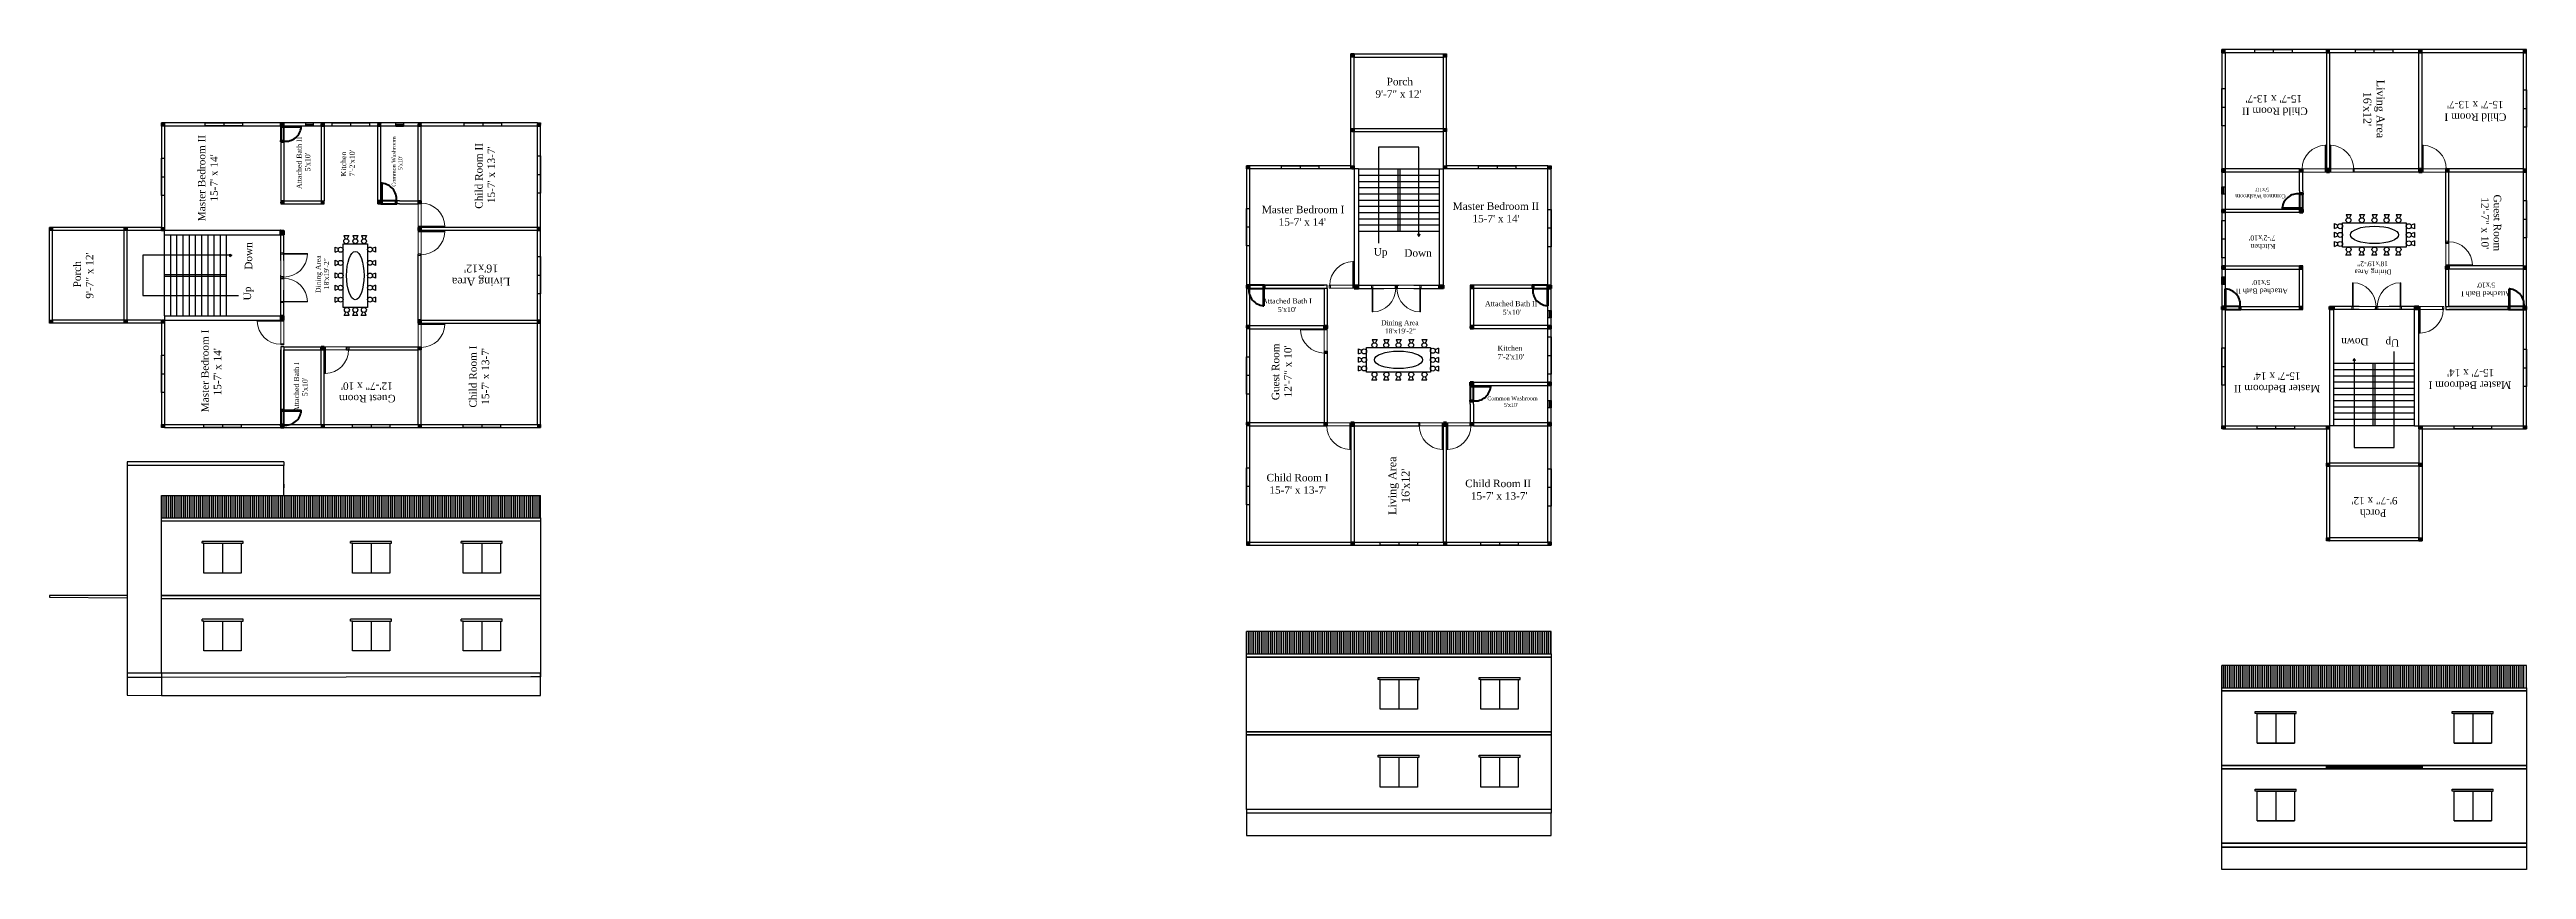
# Model space of a CAD drawing. Header units: inches. Extents: x -79350 to 491628, y -93215 to 155882.
# Drawn here: x 30511 to 34496, y -1808 to -490 of the extents above; entities that cross this region are included whole.
import ezdxf

# ---------------------------------------------------------------- set-up
doc = ezdxf.new("R2010")
doc.units = ezdxf.units.IN
doc.header["$MEASUREMENT"] = 0
doc.layers.get('0').update_dxf_attribs({"lineweight": 30})
for name, color, linetype, lineweight in [('Column', 1, 'Continuous', 30), ('Door window', 250, 'Continuous', 15), ('Letter', 7, 'Continuous', 20)]:
    doc.layers.add(name, color=color, linetype=linetype, lineweight=lineweight)
doc.layers.add('Door', color=7, linetype='Continuous', lineweight=40, true_color=0x763422)
doc.layers.add('Window', color=7, linetype='Continuous', lineweight=30, true_color=0x6b99dd)
for name, color, linetype in [('EL CABLE TRAY', 7, 'Continuous'), ('Furnitures', 30, 'Continuous'), ('Stairs', 7, 'Continuous'), ('Wall', 7, 'Continuous')]:
    doc.layers.add(name, color=color, linetype=linetype)
doc.styles.get("Standard").update_dxf_attribs({"font": 'times.ttf', "height": 12})
pattern_1 = [(135, (26109.40641, -6119.42311), (-0.0883883476, -0.0883883476), [])]
pattern_2 = [(45, (27415.57689, 3904.59359), (-0.0883883476, 0.0883883476), [])]
pattern_3 = [(225, (39517.92311, -5681.59359), (0.0883883476, -0.0883883476), [])]

msp = doc.modelspace()

# ---------------------------------------------------------------- texts
at = {"layer": 'Letter', "attachment_point": 1}
for s, width, gutter_width, heights, insert, char_height in [('    Porch^J9\'-7" x 12\'', 87.6736, 60, [0], (32644.41, -535.45), 12), ("Master Bedroom I^J      15-7' x 14'", 143.7063, 60, [47.61], (32461.62, -741.21), 12), ("Master Bedroom II^J       15-7' x 14'", 143.7063, 60, [47.61], (32768.79, -735.78), 12), ("Attached Bath I^J        5'x10'", 97.678, 41.31, [0], (32462.16, -890.11), 8.2616), ("Attached Bath II^J         5'x10'", 97.678, 41.31, [0], (32820.73, -894.47), 8.2616), ('Dining Area ^J  18\'x19\'-2"', 95.1702, 39.74, [31.53], (32653.58, -925.35), 7.9471), ("       Kitchen^J       7'-2'x10'", 97.678, 41.31, [0], (32818.89, -966.02), 8.2616), ("Common Washroom^J           5'x10'", 93.1404, 31.73, [17.19], (32824.39, -1047.71), 6.3452), ("Child Room I^J 15-7' x 13-7'", 143.7063, 60, [47.61], (32469.25, -1172.38), 12), ("Child Room II^J  15-7' x 13-7'", 143.7063, 60, [47.61], (32788.95, -1181.73), 12)]:
    msp.add_mtext_dynamic_manual_height_columns(s, width=width, gutter_width=gutter_width, heights=heights, dxfattribs=dict(at, insert=insert, char_height=char_height))
for s, width, gutter_width, heights, insert, char_height, rotation in [("Living Area ^J    16'x12'", 153.1953, 63.96, [50.75], (34268.35, -538.59), 12.7924, 270), ("Child Room II^J  15-7' x 13-7'", 143.7063, 60, [47.61], (34144.55, -595.27), 12, 180), ("Child Room I^J 15-7' x 13-7'", 143.7063, 60, [47.61], (34464.25, -604.62), 12, 180), ("Master Bedroom II^J       15-7' x 14'", 143.7063, 60, [47.61], (30749.78, -766.21), 12, 90), ("Attached Bath II^J         5'x10'", 97.678, 41.31, [0], (30908.47, -714.27), 8.2616, 90), ("Common Washroom^J           5'x10'", 93.1404, 31.73, [17.19], (31061.71, -710.61), 6.3452, 90), ("       Kitchen^J       7'-2'x10'", 97.678, 41.31, [0], (30980.02, -716.11), 8.2616, 90), ("Child Room II^J  15-7' x 13-7'", 143.7063, 60, [47.61], (31195.73, -746.05), 12, 90), ("Common Washroom^J           5'x10'", 93.1404, 31.73, [17.19], (34109.11, -729.29), 6.3452, 180), ('Guest Room^J 12\'-7" x 10\'', 159.6277, 60, [0], (34455.84, -723.14), 12, 270), ("       Kitchen^J       7'-2'x10'", 97.678, 41.31, [0], (34114.61, -810.98), 8.2616, 180), ('    Porch^J9\'-7" x 12\'', 87.6736, 60, [0], (30549.45, -890.59), 12, 90), ('Dining Area ^J  18\'x19\'-2"', 95.1702, 39.74, [31.53], (30939.35, -881.42), 7.9471, 90), ("Living Area ^J    16'x12'", 153.1953, 63.96, [50.75], (31252.41, -869.85), 12.7924, 180), ('Dining Area ^J  18\'x19\'-2"', 95.1702, 39.74, [31.53], (34279.92, -851.65), 7.9471, 180), ("Attached Bath II^J         5'x10'", 97.678, 41.31, [0], (34112.77, -882.53), 8.2616, 180), ("Attached Bath I^J        5'x10'", 97.678, 41.31, [0], (34471.34, -886.89), 8.2616, 180), ("Master Bedroom I^J      15-7' x 14'", 143.7063, 60, [47.61], (30755.21, -1073.38), 12, 90), ("Attached Bath I^J        5'x10'", 97.678, 41.31, [0], (30904.11, -1072.84), 8.2616, 90), ("Child Room I^J 15-7' x 13-7'", 143.7063, 60, [47.61], (31186.38, -1065.75), 12, 90), ('Guest Room^J 12\'-7" x 10\'', 159.6277, 60, [0], (32477.66, -1053.86), 12, 90), ('Guest Room^J 12\'-7" x 10\'', 159.6277, 60, [0], (31067.86, -1057.34), 12, 180), ("Master Bedroom II^J       15-7' x 14'", 143.7063, 60, [47.61], (34164.71, -1041.22), 12, 180), ("Master Bedroom I^J      15-7' x 14'", 143.7063, 60, [47.61], (34471.88, -1035.79), 12, 180), ("Living Area ^J    16'x12'", 153.1953, 63.96, [50.75], (32665.15, -1238.41), 12.7924, 90), ('    Porch^J9\'-7" x 12\'', 87.6736, 60, [0], (34289.09, -1241.55), 12, 180)]:
    msp.add_mtext_dynamic_manual_height_columns(s, width=width, gutter_width=gutter_width, heights=heights, dxfattribs=dict(at, insert=insert, char_height=char_height, rotation=rotation))
at = {"layer": 'Stairs', "char_height": 12, "attachment_point": 1}
for s, width, insert, rotation in [('Down', 86.0171, (30825.1, -844.12), 90), ('Up', 69.7229, (30823.32, -893.36), 90), ('Down', 86.0171, (34242.62, -965.9), 180), ('Up', 69.7229, (34291.86, -967.68), 180)]:
    msp.add_mtext_dynamic_manual_height_columns(s, width=width, gutter_width=60, heights=[0], dxfattribs=dict(at, insert=insert, rotation=rotation))
for s, width, insert in [('Up', 69.7229, (32641.64, -809.32)), ('Down', 86.0171, (32690.88, -811.1))]:
    msp.add_mtext_dynamic_manual_height_columns(s, width=width, gutter_width=60, heights=[0], dxfattribs=dict(at, insert=insert))

# ---------------------------------------------------------------- blocks, each defined once
blk = doc.blocks.new('d1n')
at = {"color": 1}
blk.add_lwpolyline([(-1187.2, 1281.4), (-1192.2, 1281.4), (-1192.2, 1241.4), (-1187.2, 1241.4)], close=True, dxfattribs=at)
at = {"layer": 'Door window', "color": 1}
for points in [[(-1192.2, 1281.4), (-1192.2, 1279.4), (-1188.2, 1279.4), (-1188.2, 1280.4), (-1187.2, 1280.4), (-1187.2, 1281.4), (-1192.2, 1281.4)], [(-1187.2, 1280.4), (-1149.2, 1280.4), (-1149.2, 1279.4), (-1187.2, 1279.4), (-1187.2, 1280.4)], [(-1192.2, 1241.4), (-1192.2, 1243.4), (-1188.2, 1243.4), (-1188.2, 1242.4), (-1187.2, 1242.4), (-1187.2, 1241.4), (-1192.2, 1241.4)]]:
    blk.add_lwpolyline(points, dxfattribs=at)
blk.add_arc((-1187.2, 1280.4), 38, 270, 358.4722, dxfattribs=at)

# ---------------------------------------------------------------- hatches: boundary and pattern name
at = {"layer": 'Column'}
h = msp.add_hatch(dxfattribs=at)
h.set_pattern_fill('ANSI31', color=256)
h.set_pattern_definition(pattern_2)
h.paths.add_polyline_path([(32610, -497), (32605, -497), (32605, -501.96), (32610, -501.96)])
h.paths.add_polyline_path([(32759, -497), (32754, -497), (32754, -501.96), (32759, -501.96)])
h.paths.add_polyline_path([(32610, -617), (32605, -617), (32605, -621.96), (32610, -621.96)])
h.paths.add_polyline_path([(32759, -617), (32754, -617), (32754, -621.96), (32759, -621.96)])
h.paths.add_polyline_path([(32610, -677), (32605, -677), (32605, -681.96), (32610, -681.96)])
h.paths.add_polyline_path([(32442, -677), (32437, -677), (32437, -681.96), (32442, -681.96)])
h.paths.add_polyline_path([(32759, -677), (32754, -677), (32754, -681.96), (32759, -681.96)])
h.paths.add_polyline_path([(32927, -677), (32922, -677), (32922, -681.96), (32927, -681.96)])
h.paths.add_polyline_path([(32442, -869), (32437, -869), (32437, -873.96), (32442, -873.96)])
h.paths.add_polyline_path([(32617, -869), (32610, -869), (32610, -874), (32617, -874)])
h.paths.add_polyline_path([(32802, -869), (32797, -869), (32797, -874), (32802, -874)])
h.paths.add_polyline_path([(32754, -868.71), (32747, -868.71), (32747, -874), (32754, -874)])
h.paths.add_polyline_path([(32927, -869), (32922, -869), (32922, -874), (32927, -874)])
h.paths.add_polyline_path([(32442, -1090), (32437, -1090), (32437, -1095), (32442, -1095)])
h.paths.add_polyline_path([(32567, -1090), (32562, -1090), (32562, -1094.96), (32567, -1094.96)])
h.paths.add_polyline_path([(32610, -1090), (32604.99, -1090), (32605, -1095), (32610, -1095)])
h.paths.add_polyline_path([(32759, -1090), (32754, -1090), (32754, -1095), (32759, -1095)])
h.paths.add_polyline_path([(32802, -1090), (32797, -1090), (32797, -1094.96), (32802, -1094.96)])
h.paths.add_polyline_path([(32802, -1025), (32797, -1025), (32797, -1030), (32802, -1030)])
h.paths.add_polyline_path([(32801.99, -934), (32797, -934), (32797, -939), (32801.99, -939)])
h.paths.add_polyline_path([(32927, -934), (32922, -934), (32922, -939), (32927, -939)])
h.paths.add_polyline_path([(32927, -1025), (32922, -1025), (32922, -1030), (32927, -1030)])
h.paths.add_polyline_path([(32927, -1090), (32922, -1090), (32922, -1095), (32927, -1095)])
h.paths.add_polyline_path([(32442, -1282), (32437, -1282), (32437, -1287), (32442, -1287)])
h.paths.add_polyline_path([(32610, -1282), (32605, -1282), (32605, -1287), (32610, -1287)])
h.paths.add_polyline_path([(32759, -1282), (32754, -1282), (32754, -1287), (32759, -1287)])
h.paths.add_polyline_path([(32927, -1282), (32922, -1282), (32922, -1287), (32927, -1287)])
h = msp.add_hatch(dxfattribs=at)
h.set_pattern_fill('ANSI31', color=256, angle=180)
h.set_pattern_definition(pattern_3)
h.paths.add_polyline_path([(34323.5, -1280), (34328.5, -1280), (34328.5, -1275.04), (34323.5, -1275.04)])
h.paths.add_polyline_path([(34179.5, -1275.04), (34174.5, -1275.04), (34174.5, -1280), (34179.5, -1280)])
h.paths.add_polyline_path([(34323.5, -1160), (34328.5, -1160), (34328.5, -1155.04), (34323.5, -1155.04)])
h.paths.add_polyline_path([(34174.5, -1160), (34179.5, -1160), (34179.5, -1155.04), (34174.5, -1155.04)])
h.paths.add_polyline_path([(34323.5, -1100), (34328.5, -1100), (34328.5, -1095.04), (34323.5, -1095.04)])
h.paths.add_polyline_path([(34496.5, -1100), (34496.5, -1095.04), (34491.5, -1095.04), (34491.5, -1100)])
h.paths.add_polyline_path([(34174.5, -1100), (34179.5, -1100), (34179.5, -1095.04), (34174.5, -1095.04)])
h.paths.add_polyline_path([(34006.5, -1100), (34011.5, -1100), (34011.5, -1095.04), (34006.5, -1095.04)])
h.paths.add_polyline_path([(34491.5, -908), (34496.5, -908), (34496.5, -903.04), (34491.5, -903.04)])
h.paths.add_polyline_path([(34316.5, -908), (34323.5, -908), (34323.5, -903), (34316.5, -903)])
h.paths.add_polyline_path([(34136.5, -908), (34136.5, -903), (34131.5, -903), (34131.5, -908)])
h.paths.add_polyline_path([(34179.5, -908.29), (34186.5, -908.29), (34186.5, -903), (34179.5, -903)])
h.paths.add_polyline_path([(34006.5, -908), (34011.5, -908), (34011.5, -903), (34006.5, -903)])
h.paths.add_polyline_path([(34491.5, -687), (34496.5, -687), (34496.5, -682), (34491.5, -682)])
h.paths.add_polyline_path([(34366.5, -687), (34371.5, -687), (34371.5, -682.04), (34366.5, -682.04)])
h.paths.add_polyline_path([(34323.5, -682), (34323.5, -687), (34328.51, -687), (34328.5, -682)])
h.paths.add_polyline_path([(34174.5, -687), (34179.5, -687), (34179.5, -682), (34174.5, -682)])
h.paths.add_polyline_path([(34131.5, -682.04), (34131.5, -687), (34136.5, -687), (34136.5, -682.04)])
h.paths.add_polyline_path([(34136.5, -747), (34131.5, -747), (34131.5, -752), (34136.5, -752)])
h.paths.add_polyline_path([(34131.51, -843), (34136.5, -843), (34136.5, -838), (34131.51, -838)])
h.paths.add_polyline_path([(34006.5, -843), (34011.5, -843), (34011.5, -838), (34006.5, -838)])
h.paths.add_polyline_path([(34006.5, -747), (34006.5, -752), (34011.5, -752), (34011.5, -747)])
h.paths.add_polyline_path([(34011.5, -682), (34006.5, -682), (34006.5, -687), (34011.5, -687)])
h.paths.add_polyline_path([(34496.5, -495), (34496.5, -490), (34491.5, -490), (34491.5, -495)])
h.paths.add_polyline_path([(34323.5, -495), (34328.5, -495), (34328.5, -490), (34323.5, -490)])
h.paths.add_polyline_path([(34179.5, -495), (34179.5, -490), (34174.5, -490), (34174.5, -495)])
h.paths.add_polyline_path([(34006.5, -495), (34011.5, -495), (34011.5, -490), (34006.5, -490)])
h = msp.add_hatch(dxfattribs=at)
h.set_pattern_fill('ANSI31', color=256, angle=90)
h.set_pattern_definition(pattern_1)
h.paths.add_polyline_path([(30511, -925), (30511, -930), (30515.96, -930), (30515.96, -925)])
h.paths.add_polyline_path([(30515.96, -781), (30515.96, -776), (30511, -776), (30511, -781)])
h.paths.add_polyline_path([(30631, -925), (30631, -930), (30635.96, -930), (30635.96, -925)])
h.paths.add_polyline_path([(30631, -776), (30631, -781), (30635.96, -781), (30635.96, -776)])
h.paths.add_polyline_path([(30691, -925), (30691, -930), (30695.96, -930), (30695.96, -925)])
h.paths.add_polyline_path([(30691, -1093), (30691, -1098), (30695.96, -1098), (30695.96, -1093)])
h.paths.add_polyline_path([(30691, -776), (30691, -781), (30695.96, -781), (30695.96, -776)])
h.paths.add_polyline_path([(30695.96, -608), (30691, -608), (30691, -613), (30695.96, -613)])
h.paths.add_polyline_path([(30883, -1093), (30883, -1098), (30887.96, -1098), (30887.96, -1093)])
h.paths.add_polyline_path([(30883, -925), (30888, -925), (30888, -918), (30883, -918)])
h.paths.add_polyline_path([(30883, -738), (30888, -738), (30888, -733), (30883, -733)])
h.paths.add_polyline_path([(30882.71, -781), (30882.71, -788), (30888, -788), (30888, -781)])
h.paths.add_polyline_path([(30883, -608), (30883, -613), (30888, -613), (30888, -608)])
h.paths.add_polyline_path([(31104, -1093), (31104, -1098), (31109, -1098), (31109, -1093)])
h.paths.add_polyline_path([(31104, -968), (31104, -973), (31108.96, -973), (31108.96, -968)])
h.paths.add_polyline_path([(31109, -925), (31104, -925), (31104, -930.01), (31109, -930)])
h.paths.add_polyline_path([(31104, -781), (31109, -781), (31109, -776), (31104, -776)])
h.paths.add_polyline_path([(31108.96, -733), (31104, -733), (31104, -738), (31108.96, -738)])
h.paths.add_polyline_path([(31039, -733), (31039, -738), (31044, -738), (31044, -733)])
h.paths.add_polyline_path([(30948, -733.01), (30948, -738), (30953, -738), (30953, -733.01)])
h.paths.add_polyline_path([(30948, -608), (30948, -613), (30953, -613), (30953, -608)])
h.paths.add_polyline_path([(31044, -608), (31039, -608), (31039, -613), (31044, -613)])
h.paths.add_polyline_path([(31109, -613), (31109, -608), (31104, -608), (31104, -613)])
h.paths.add_polyline_path([(31296, -1093), (31296, -1098), (31301, -1098), (31301, -1093)])
h.paths.add_polyline_path([(31296, -925), (31296, -930), (31301, -930), (31301, -925)])
h.paths.add_polyline_path([(31296, -781), (31301, -781), (31301, -776), (31296, -776)])
h.paths.add_polyline_path([(31296, -608), (31296, -613), (31301, -613), (31301, -608)])
h = msp.add_hatch(dxfattribs=at)
h.set_pattern_fill('ANSI31', color=256, angle=180)
h.set_pattern_definition(pattern_3)
h.paths.add_polyline_path([(34491.5, -843), (34496.5, -843), (34496.5, -838), (34491.5, -838)])
h.paths.add_polyline_path([(34371.5, -843), (34371.5, -838), (34366.5, -838), (34366.5, -843)])
h = msp.add_hatch(dxfattribs=at)
h.set_pattern_fill('ANSI31', color=256)
h.set_pattern_definition(pattern_2)
h.paths.add_polyline_path([(32442, -934), (32437, -934), (32437, -939), (32442, -939)])
h.paths.add_polyline_path([(32567, -934), (32562, -934), (32562, -939), (32567, -939)])
h = msp.add_hatch(dxfattribs=at)
h.set_pattern_fill('ANSI31', color=256, angle=90)
h.set_pattern_definition(pattern_1)
h.paths.add_polyline_path([(30948, -1093), (30948, -1098), (30953, -1098), (30953, -1093)])
h.paths.add_polyline_path([(30948, -968), (30948, -973), (30953, -973), (30953, -968)])
at = {"layer": 'EL CABLE TRAY'}
h = msp.add_hatch(dxfattribs=at)
h.set_pattern_fill('GRATE', color=256)
h.paths.add_polyline_path([(34328.5, -1641.5), (34174.5, -1641.5), (34174.5, -1646.5), (34328.5, -1646.5)])

# ---------------------------------------------------------------- linework, layer by layer
for p, q in [((32605, -502), (32605, -497)), ((32610, -497), (32605, -497)), ((32605, -677), (32605, -502)), ((32610, -497), (32754, -497)), ((32610, -677), (32610, -502)), ((32610, -502), (32754, -502)), ((32754, -497), (32759, -497)), ((32754, -677), (32754, -502)), ((32759, -502), (32759, -497)), ((32759, -677), (32759, -502)), ((34006.5, -495), (34006.5, -490)), ((34011.5, -490), (34006.5, -490)), ((34006.5, -495), (34006.5, -1095)), ((34491.5, -490), (34011.5, -490)), ((34491.5, -495), (34011.5, -495)), ((34011.5, -495), (34011.5, -1095)), ((34174.5, -495), (34174.5, -682)), ((34179.5, -495), (34179.5, -682)), ((34323.5, -682), (34323.5, -495)), ((34328.5, -682), (34328.5, -495)), ((34491.5, -490), (34496.5, -490)), ((34491.5, -1095), (34491.5, -495)), ((34496.5, -495), (34496.5, -490)), ((34496.5, -1095), (34496.5, -495)), ((30691, -613), (30691, -608)), ((30696, -608), (30691, -608)), ((30691, -613), (30691, -776)), ((31296, -608), (30696, -608)), ((31296, -613), (30696, -613)), ((30696, -613), (30696, -781)), ((30883, -637), (30883, -738)), ((30888, -637), (30888, -738)), ((30888, -637), (30888, -733)), ((30948, -613), (30948, -733)), ((30953, -613), (30953, -733)), ((31039, -733), (31039, -613)), ((31044, -733), (31044, -613)), ((31104, -738), (31104, -613)), ((31296, -608), (31301, -608)), ((31296, -1093), (31296, -613)), ((31301, -613), (31301, -608)), ((31301, -1093), (31301, -613)), ((32610, -617), (32754, -617)), ((32610, -622), (32754, -622)), ((32442, -677), (32437, -677)), ((32437, -682), (32437, -677)), ((32605, -677), (32442, -677)), ((32610, -677), (32610, -682)), ((32754, -677), (32754, -682)), ((32922, -677), (32759, -677)), ((32922, -677), (32927, -677)), ((32927, -682), (32927, -677)), ((32437, -682), (32437, -1282)), ((32610, -682), (32442, -682)), ((32442, -682), (32442, -1282)), ((32610, -682), (32610, -869)), ((32617, -682), (32610, -682)), ((32617, -682), (32617, -826)), ((32747, -682), (32747, -826)), ((32747, -682), (32754, -682)), ((32754, -869), (32754, -682)), ((32922, -682), (32754, -682)), ((32922, -1282), (32922, -682)), ((32927, -1282), (32927, -682)), ((34136.5, -687), (34011.5, -687)), ((34131.5, -717), (34131.5, -687)), ((34136.5, -717), (34136.5, -687)), ((34179.5, -687), (34174.5, -687)), ((34323.5, -682), (34217.49, -682)), ((34328.51, -687), (34323.5, -687)), ((34491.5, -682), (34366.5, -682)), ((34491.5, -687), (34366.5, -687)), ((34366.5, -802), (34366.5, -687)), ((34371.5, -802), (34371.5, -687)), ((30888, -733), (30948, -733)), ((30888, -738), (30953, -738)), ((31074, -733), (31104, -733)), ((31074, -738), (31104, -738)), ((34131.5, -747), (34011.5, -747)), ((34131.5, -752), (34011.5, -752)), ((30511, -781), (30511, -776)), ((30516, -776), (30511, -776)), ((30511, -925), (30511, -781)), ((30691, -776), (30516, -776)), ((30691, -781), (30516, -781)), ((30516, -925), (30516, -781)), ((30631, -925), (30631, -781)), ((30636, -925), (30636, -781)), ((30691, -781), (30696, -781)), ((30883, -781), (30696, -781)), ((30696, -788), (30696, -781)), ((30696, -788), (30840, -788)), ((30840, -788), (30888, -788)), ((30888, -788), (30888, -781)), ((31104, -781), (31104, -776)), ((31296, -776), (31109, -776)), ((31296, -781), (31109, -781)), ((31109, -925), (31109, -818.99)), ((32617, -826), (32617, -874)), ((32747, -826), (32747, -874)), ((32567, -874), (32465.33, -874)), ((32465.33, -874), (32562, -874)), ((32567, -869), (32466, -869)), ((32466, -869), (32562, -869)), ((32562, -874), (32562, -939)), ((32567, -874), (32567, -939)), ((32610, -869), (32609.88, -869)), ((32617, -874), (32610, -874)), ((32747, -874), (32754, -874)), ((32898, -869), (32797, -869)), ((32898, -874), (32797, -874)), ((32797, -874), (32797, -939)), ((32898, -874), (32802, -874)), ((32802, -874), (32802, -934)), ((34011.5, -838), (34131.5, -838)), ((34011.5, -843), (34131.5, -843)), ((34131.5, -903), (34131.5, -843)), ((34136.5, -903), (34136.5, -838)), ((34366.5, -903), (34366.5, -838)), ((34491.5, -838), (34371.5, -838)), ((34371.5, -903), (34371.5, -838)), ((34491.5, -843), (34371.5, -843)), ((34035.5, -903), (34136.5, -903)), ((34035.5, -903), (34131.5, -903)), ((34035.5, -908), (34136.5, -908)), ((34186.5, -903), (34179.5, -903)), ((34179.5, -908), (34179.5, -1095)), ((34186.5, -951), (34186.5, -903)), ((34316.5, -951), (34316.5, -903)), ((34316.5, -903), (34323.5, -903)), ((34323.5, -908), (34323.62, -908)), ((34323.5, -1095), (34323.5, -908)), ((34366.5, -903), (34468.17, -903)), ((34366.5, -908), (34467.5, -908)), ((34468.17, -903), (34371.5, -903)), ((34467.5, -908), (34371.5, -908)), ((30511, -925), (30511, -930)), ((30516, -930), (30511, -930)), ((30691, -925), (30516, -925)), ((30691, -930), (30516, -930)), ((30691, -925), (30696, -925)), ((30691, -930), (30691, -1093)), ((30696, -918), (30840, -918)), ((30696, -918), (30696, -925)), ((30696, -925), (30696, -1093)), ((30696, -925), (30883, -925)), ((30840, -918), (30888, -918)), ((30883, -925), (30883, -925.12)), ((30888, -918), (30888, -925)), ((31104, -930.01), (31104, -925)), ((31109, -925), (31296, -925)), ((31109, -930), (31296, -930)), ((32442, -934), (32562, -934)), ((32442, -939), (32562, -939)), ((32922, -934), (32802, -934)), ((32922, -939), (32802, -939)), ((34186.5, -1095), (34186.5, -951)), ((34316.5, -1095), (34316.5, -951)), ((30883, -968), (30883, -1069)), ((30883, -1069), (30883, -973)), ((30888, -968), (30888, -1069.67)), ((30888, -968), (30953, -968)), ((30888, -1069.67), (30888, -973)), ((30888, -973), (30953, -973)), ((30948, -1093), (30948, -973)), ((30953, -1093), (30953, -973)), ((30989, -968), (31104, -968)), ((30989, -973), (31104, -973)), ((31104, -1093), (31104, -968)), ((31109, -1093), (31109, -968)), ((32562, -975), (32562, -1090)), ((32567, -975), (32567, -1090)), ((32802, -1025), (32922, -1025)), ((32802, -1030), (32922, -1030)), ((32797, -1060), (32797, -1090)), ((32802, -1060), (32802, -1090)), ((30691, -1093), (30691, -1098)), ((30696, -1098), (30691, -1098)), ((30696, -1093), (31296, -1093)), ((30696, -1098), (31296, -1098)), ((31296, -1098), (31301, -1098)), ((31301, -1093), (31301, -1098)), ((32442, -1090), (32567, -1090)), ((32442, -1095), (32567, -1095)), ((32604.99, -1090), (32610, -1090)), ((32605, -1095), (32605, -1282)), ((32610, -1095), (32610, -1282)), ((32610, -1095), (32716.01, -1095)), ((32754, -1090), (32759, -1090)), ((32754, -1282), (32754, -1095)), ((32759, -1282), (32759, -1095)), ((32797, -1090), (32922, -1090)), ((34006.5, -1095), (34006.5, -1100)), ((34011.5, -1100), (34006.5, -1100)), ((34011.5, -1095), (34179.5, -1095)), ((34011.5, -1100), (34174.5, -1100)), ((34174.5, -1100), (34174.5, -1275)), ((34179.5, -1100), (34179.5, -1095)), ((34186.5, -1095), (34179.5, -1095)), ((34179.5, -1100), (34179.5, -1275)), ((34316.5, -1095), (34323.5, -1095)), ((34323.5, -1095), (34491.5, -1095)), ((34323.5, -1100), (34323.5, -1095)), ((34323.5, -1100), (34323.5, -1275)), ((34328.5, -1100), (34491.5, -1100)), ((34328.5, -1100), (34328.5, -1275)), ((34491.5, -1100), (34496.5, -1100)), ((34496.5, -1095), (34496.5, -1100)), ((34323.5, -1155), (34179.5, -1155)), ((34323.5, -1160), (34179.5, -1160)), ((34174.5, -1275), (34174.5, -1280)), ((34323.5, -1275), (34179.5, -1275)), ((34328.5, -1275), (34328.5, -1280)), ((32437, -1282), (32437, -1287)), ((32442, -1287), (32437, -1287)), ((32442, -1282), (32922, -1282)), ((32442, -1287), (32922, -1287)), ((32922, -1287), (32927, -1287)), ((32927, -1282), (32927, -1287)), ((34179.5, -1280), (34174.5, -1280)), ((34323.5, -1280), (34179.5, -1280)), ((34323.5, -1280), (34328.5, -1280))]:
    msp.add_line(p, q)
at = {"color": 200}
for p, q in [((32714.1, -647.07), (32649.61, -647.07)), ((32649.61, -647.07), (32649.61, -801.24)), ((32714.1, -786.97), (32714.1, -647.07)), ((32617, -682), (32747, -682)), ((32617, -692), (32747, -692)), ((32617, -702), (32747, -702)), ((32617, -712), (32747, -712)), ((32680.5, -682), (32680.5, -782)), ((32683.5, -682), (32683.5, -782)), ((32617, -722), (32747, -722)), ((32617, -732), (32747, -732)), ((32617, -742), (32747, -742)), ((32617, -752), (32747, -752)), ((30696, -918), (30696, -788)), ((30706, -918), (30706, -788)), ((30716, -918), (30716, -788)), ((30726, -918), (30726, -788)), ((30736, -918), (30736, -788)), ((30746, -918), (30746, -788)), ((30756, -918), (30756, -788)), ((30766, -918), (30766, -788)), ((30776, -918), (30776, -788)), ((30786, -918), (30786, -788)), ((30796, -918), (30796, -788)), ((32617, -762), (32747, -762)), ((32617, -772), (32747, -772)), ((32617, -782), (32747, -782)), ((32712.06, -786.97), (32716.1, -786.97)), ((32712.06, -786.97), (32714.1, -790.4)), ((32716.1, -786.97), (32714.1, -790.4)), ((32714.1, -790.4), (32714.1, -790.4)), ((30800.97, -820.9), (30661.07, -820.9)), ((30661.07, -820.9), (30661.07, -885.39)), ((30800.97, -822.94), (30800.97, -818.9)), ((30800.97, -818.9), (30804.4, -820.9)), ((30800.97, -822.94), (30804.4, -820.9)), ((30804.4, -820.9), (30804.4, -820.9)), ((30696, -851.5), (30796, -851.5)), ((30696, -854.5), (30796, -854.5)), ((30661.07, -885.39), (30815.24, -885.39)), ((34316.5, -995), (34186.5, -995)), ((34217.4, -990.03), (34219.4, -986.6)), ((34221.44, -990.03), (34217.4, -990.03)), ((34219.4, -986.6), (34219.4, -986.6)), ((34221.44, -990.03), (34219.4, -986.6)), ((34219.4, -990.03), (34219.4, -1129.93)), ((34250, -1095), (34250, -995)), ((34253, -1095), (34253, -995)), ((34283.89, -1129.93), (34283.89, -975.76)), ((34316.5, -1005), (34186.5, -1005)), ((34316.5, -1015), (34186.5, -1015)), ((34316.5, -1025), (34186.5, -1025)), ((34316.5, -1035), (34186.5, -1035)), ((34316.5, -1045), (34186.5, -1045)), ((34316.5, -1055), (34186.5, -1055)), ((34316.5, -1065), (34186.5, -1065)), ((34316.5, -1075), (34186.5, -1075)), ((34316.5, -1085), (34186.5, -1085)), ((34316.5, -1095), (34186.5, -1095)), ((34219.4, -1129.93), (34283.89, -1129.93))]:
    msp.add_line(p, q, dxfattribs=at)
at = {"color": 30}
for p, q in [((34206.21, -755.4), (34214.35, -755.4)), ((34206.21, -755.4), (34208.51, -760.71)), ((34214.35, -755.4), (34211.82, -760.76)), ((34227.59, -755.4), (34235.73, -755.4)), ((34227.59, -755.4), (34229.89, -760.71)), ((34235.73, -755.4), (34233.2, -760.76)), ((34248.07, -755.4), (34256.2, -755.4)), ((34248.07, -755.4), (34250.36, -760.71)), ((34256.2, -755.4), (34253.67, -760.76)), ((34267.57, -755.4), (34275.71, -755.4)), ((34267.57, -755.4), (34269.87, -760.71)), ((34275.71, -755.4), (34273.18, -760.76)), ((34286.68, -755.4), (34294.81, -755.4)), ((34286.68, -755.4), (34288.97, -760.71)), ((34294.81, -755.4), (34292.28, -760.76)), ((30984.43, -789.22), (30992.57, -789.22)), ((30984.43, -789.22), (30986.73, -794.52)), ((30992.57, -789.22), (30990.04, -794.57)), ((30999.11, -789.22), (31007.25, -789.22)), ((30999.11, -789.22), (31001.41, -794.52)), ((31007.25, -789.22), (31004.71, -794.57)), ((31013.07, -789.22), (31021.21, -789.22)), ((31013.07, -789.22), (31015.37, -794.52)), ((31021.21, -789.22), (31018.68, -794.57)), ((34187.72, -777.93), (34187.72, -769.79)), ((34187.72, -769.79), (34193.07, -772.32)), ((34187.72, -777.93), (34193.02, -775.63)), ((34187.72, -791.89), (34187.72, -783.75)), ((34187.72, -783.75), (34193.07, -786.29)), ((34187.72, -791.89), (34193.02, -789.59)), ((34316.2, -778.43), (34310.84, -775.9)), ((34316.2, -792.24), (34310.84, -789.71)), ((34316.2, -770.29), (34310.9, -772.59)), ((34316.2, -784.11), (34310.9, -786.41)), ((34316.2, -770.29), (34316.2, -778.43)), ((34316.2, -784.11), (34316.2, -792.24)), ((30970.4, -815.75), (30970.4, -807.62)), ((30970.4, -807.62), (30975.76, -810.15)), ((30970.4, -815.75), (30975.71, -813.45)), ((30970.4, -837), (30970.4, -828.87)), ((30970.4, -828.87), (30975.76, -831.4)), ((30970.4, -837), (30975.71, -834.71)), ((31035.6, -815.85), (31030.24, -813.32)), ((31035.6, -837.23), (31030.24, -834.7)), ((31035.6, -807.71), (31030.29, -810.01)), ((31035.6, -829.09), (31030.29, -831.39)), ((31035.6, -807.71), (31035.6, -815.85)), ((31035.6, -829.09), (31035.6, -837.23)), ((34187.72, -806.57), (34187.72, -798.43)), ((34187.72, -798.43), (34193.07, -800.96)), ((34187.72, -806.57), (34193.02, -804.27)), ((34206.12, -820.6), (34208.65, -815.24)), ((34214.25, -820.6), (34206.12, -820.6)), ((34214.25, -820.6), (34211.95, -815.29)), ((34227.37, -820.6), (34229.9, -815.24)), ((34235.5, -820.6), (34227.37, -820.6)), ((34235.5, -820.6), (34233.21, -815.29)), ((34247.71, -820.6), (34250.24, -815.24)), ((34255.85, -820.6), (34247.71, -820.6)), ((34255.85, -820.6), (34253.55, -815.29)), ((34267.35, -820.6), (34269.88, -815.24)), ((34275.48, -820.6), (34267.35, -820.6)), ((34275.48, -820.6), (34273.19, -815.29)), ((34286.44, -820.55), (34288.97, -815.2)), ((34294.58, -820.55), (34286.44, -820.55)), ((34294.58, -820.55), (34292.28, -815.25)), ((34316.2, -805.8), (34310.84, -803.27)), ((34316.2, -797.67), (34310.9, -799.96)), ((34316.2, -797.67), (34316.2, -805.8)), ((30970.4, -857.35), (30970.4, -849.21)), ((30970.4, -849.21), (30975.76, -851.74)), ((30970.4, -857.35), (30975.71, -855.05)), ((30970.4, -876.98), (30970.4, -868.85)), ((30970.4, -868.85), (30975.76, -871.38)), ((30970.4, -876.98), (30975.71, -874.69)), ((31035.6, -857.7), (31030.24, -855.17)), ((31035.6, -877.21), (31030.24, -874.68)), ((31035.6, -849.57), (31030.29, -851.86)), ((31035.6, -869.07), (31030.29, -871.37)), ((31035.6, -849.57), (31035.6, -857.7)), ((31035.6, -869.07), (31035.6, -877.21)), ((30970.45, -896.08), (30970.45, -887.94)), ((30970.45, -887.94), (30975.8, -890.47)), ((30970.45, -896.08), (30975.75, -893.78)), ((30985.2, -917.7), (30987.73, -912.34)), ((30993.33, -917.7), (30991.04, -912.4)), ((30998.76, -917.7), (31001.29, -912.34)), ((31006.89, -917.7), (31004.59, -912.4)), ((31012.57, -917.7), (31015.1, -912.34)), ((31020.71, -917.7), (31018.41, -912.4)), ((31035.6, -896.31), (31030.24, -893.78)), ((31035.6, -888.18), (31030.29, -890.47)), ((31035.6, -888.18), (31035.6, -896.31)), ((30993.33, -917.7), (30985.2, -917.7)), ((31006.89, -917.7), (30998.76, -917.7)), ((31020.71, -917.7), (31012.57, -917.7)), ((32638.92, -956.45), (32647.06, -956.45)), ((32638.92, -956.45), (32641.22, -961.75)), ((32647.06, -956.45), (32644.53, -961.8)), ((32658.02, -956.4), (32666.15, -956.4)), ((32658.02, -956.4), (32660.31, -961.71)), ((32666.15, -956.4), (32663.62, -961.76)), ((32677.65, -956.4), (32685.79, -956.4)), ((32677.65, -956.4), (32679.95, -961.71)), ((32685.79, -956.4), (32683.26, -961.76)), ((32698, -956.4), (32706.13, -956.4)), ((32698, -956.4), (32700.29, -961.71)), ((32706.13, -956.4), (32703.6, -961.76)), ((32719.25, -956.4), (32727.38, -956.4)), ((32719.25, -956.4), (32721.55, -961.71)), ((32727.38, -956.4), (32724.85, -961.76)), ((32617.3, -979.33), (32617.3, -971.2)), ((32617.3, -971.2), (32622.66, -973.73)), ((32617.3, -979.33), (32622.6, -977.04)), ((32617.3, -992.89), (32617.3, -984.76)), ((32617.3, -984.76), (32622.66, -987.29)), ((32617.3, -992.89), (32622.6, -990.59)), ((32745.78, -978.57), (32740.43, -976.04)), ((32745.78, -993.25), (32740.43, -990.71)), ((32745.78, -970.43), (32740.48, -972.73)), ((32745.78, -985.11), (32740.48, -987.41)), ((32745.78, -970.43), (32745.78, -978.57)), ((32745.78, -985.11), (32745.78, -993.25)), ((32617.3, -1006.71), (32617.3, -998.57)), ((32617.3, -998.57), (32622.66, -1001.1)), ((32617.3, -1006.71), (32622.6, -1004.41)), ((32638.69, -1021.6), (32641.22, -1016.24)), ((32646.82, -1021.6), (32638.69, -1021.6)), ((32646.82, -1021.6), (32644.53, -1016.29)), ((32657.79, -1021.6), (32660.32, -1016.24)), ((32665.93, -1021.6), (32657.79, -1021.6)), ((32665.93, -1021.6), (32663.63, -1016.29)), ((32677.3, -1021.6), (32679.83, -1016.24)), ((32685.43, -1021.6), (32677.3, -1021.6)), ((32685.43, -1021.6), (32683.14, -1016.29)), ((32697.77, -1021.6), (32700.3, -1016.24)), ((32705.91, -1021.6), (32697.77, -1021.6)), ((32705.91, -1021.6), (32703.61, -1016.29)), ((32719.15, -1021.6), (32721.68, -1016.24)), ((32727.29, -1021.6), (32719.15, -1021.6)), ((32727.29, -1021.6), (32724.99, -1016.29)), ((32745.78, -1007.21), (32740.43, -1004.68)), ((32745.78, -999.07), (32740.48, -1001.37)), ((32745.78, -999.07), (32745.78, -1007.21))]:
    msp.add_line(p, q, dxfattribs=at)
for points in [[(34303.2, -807.6), (34200.71, -807.6), (34200.71, -768.4), (34303.2, -768.4)], [(30983.4, -904.7), (30983.4, -802.21), (31022.6, -802.21), (31022.6, -904.7)], [(32630.3, -969.4), (32732.79, -969.4), (32732.79, -1008.6), (32630.3, -1008.6)]]:
    msp.add_lwpolyline(points, close=True, dxfattribs=at)
for centre in [(30988.32, -798.2), (31003, -798.2), (31016.96, -798.2), (34196.7, -774.04), (34196.7, -788), (34210.1, -764.39), (34231.48, -764.39), (34251.96, -764.39), (34271.46, -764.39), (34290.57, -764.39), (34307.21, -774.18), (34307.21, -788), (30979.39, -811.86), (30979.39, -833.11), (31026.61, -811.6), (31026.61, -832.98), (34196.7, -802.68), (34210.36, -811.61), (34231.61, -811.61), (34251.96, -811.61), (34271.59, -811.61), (34290.69, -811.57), (34307.21, -801.56), (30979.39, -853.46), (30979.39, -873.09), (31026.61, -853.46), (31026.61, -872.96), (30979.43, -892.19), (30989.44, -908.71), (31003, -908.71), (31016.82, -908.71), (31026.61, -892.07), (32626.29, -975.44), (32626.29, -989), (32642.81, -965.43), (32661.91, -965.39), (32681.54, -965.39), (32701.89, -965.39), (32723.14, -965.39), (32736.8, -974.32), (32736.8, -989), (32626.29, -1002.82), (32642.93, -1012.61), (32662.04, -1012.61), (32681.54, -1012.61), (32702.02, -1012.61), (32723.4, -1012.61), (32736.8, -1002.96)]:
    msp.add_circle(centre, 4.01, dxfattribs=at)
at = {"layer": 'Column'}
for p, q in [((32605, -497), (32610, -497)), ((32605, -501.96), (32605, -497)), ((32610, -501.96), (32605, -501.96)), ((32610, -497), (32610, -501.96)), ((32754, -497), (32759, -497)), ((32754, -501.96), (32754, -497)), ((32759, -501.96), (32754, -501.96)), ((32759, -497), (32759, -501.96)), ((34006.5, -495), (34006.5, -490)), ((34011.5, -490), (34006.5, -490)), ((34006.5, -495), (34011.5, -495)), ((34011.5, -495), (34011.5, -490)), ((34174.5, -495), (34174.5, -490)), ((34179.5, -490), (34174.5, -490)), ((34174.5, -495), (34179.5, -495)), ((34179.5, -495), (34179.5, -490)), ((34323.5, -495), (34323.5, -490)), ((34328.5, -490), (34323.5, -490)), ((34323.5, -495), (34328.5, -495)), ((34328.5, -495), (34328.5, -490)), ((34491.5, -495), (34491.5, -490)), ((34496.5, -490), (34491.5, -490)), ((34491.5, -495), (34496.5, -495)), ((34496.5, -495), (34496.5, -490)), ((30691, -613), (30691, -608)), ((30691, -608), (30695.96, -608)), ((30695.96, -613), (30691, -613)), ((30695.96, -608), (30695.96, -613)), ((30883, -613), (30883, -608)), ((30883, -608), (30888, -608)), ((30888, -613), (30883, -613)), ((30888, -608), (30888, -613)), ((30948, -608), (30953, -608)), ((30948, -608), (30948, -613)), ((30948, -613), (30953, -613)), ((30953, -613), (30953, -608)), ((31039, -608), (31044, -608)), ((31039, -608), (31039, -613)), ((31039, -613), (31044, -613)), ((31044, -613), (31044, -608)), ((31104, -608), (31109, -608)), ((31104, -608), (31104, -613)), ((31104, -613), (31109, -613)), ((31109, -613), (31109, -608)), ((31296, -608), (31301, -608)), ((31296, -608), (31296, -613)), ((31296, -613), (31301, -613)), ((31301, -613), (31301, -608)), ((32605, -617), (32610, -617)), ((32605, -621.96), (32605, -617)), ((32610, -621.96), (32605, -621.96)), ((32610, -617), (32610, -621.96)), ((32754, -617), (32759, -617)), ((32754, -621.96), (32754, -617)), ((32759, -621.96), (32754, -621.96)), ((32759, -617), (32759, -621.96)), ((32437, -677), (32442, -677)), ((32437, -681.96), (32437, -677)), ((32442, -677), (32442, -681.96)), ((32605, -677), (32610, -677)), ((32605, -681.96), (32605, -677)), ((32610, -677), (32610, -681.96)), ((32754, -677), (32759, -677)), ((32754, -681.96), (32754, -677)), ((32759, -677), (32759, -681.96)), ((32922, -677), (32927, -677)), ((32922, -681.96), (32922, -677)), ((32927, -677), (32927, -681.96)), ((32442, -681.96), (32437, -681.96)), ((32610, -681.96), (32605, -681.96)), ((32759, -681.96), (32754, -681.96)), ((32927, -681.96), (32922, -681.96)), ((34006.5, -687), (34006.5, -682)), ((34011.5, -682), (34006.5, -682)), ((34006.5, -687), (34011.5, -687)), ((34011.5, -687), (34011.5, -682)), ((34131.5, -687), (34131.5, -682.04)), ((34131.5, -682.04), (34136.5, -682.04)), ((34136.5, -687), (34131.5, -687)), ((34136.5, -682.04), (34136.5, -687)), ((34174.5, -687), (34174.5, -682)), ((34174.5, -682), (34179.5, -682)), ((34179.5, -687), (34174.5, -687)), ((34179.5, -687), (34179.5, -682)), ((34323.5, -687), (34323.5, -682)), ((34323.5, -682), (34328.5, -682)), ((34328.51, -687), (34323.5, -687)), ((34328.5, -682), (34328.51, -687)), ((34366.5, -687), (34366.5, -682.04)), ((34366.5, -682.04), (34371.5, -682.04)), ((34371.5, -687), (34366.5, -687)), ((34371.5, -682.04), (34371.5, -687)), ((34491.5, -682), (34496.5, -682)), ((34491.5, -687), (34491.5, -682)), ((34491.5, -687), (34496.5, -687)), ((34496.5, -687), (34496.5, -682)), ((30883, -733), (30888, -733)), ((30883, -733), (30883, -738)), ((30883, -738), (30888, -738)), ((30888, -738), (30888, -733)), ((30948, -733.01), (30953, -733.01)), ((30948, -733.01), (30948, -738.01)), ((30948, -738.01), (30953, -738.01)), ((30953, -733), (30953.05, -733)), ((30953, -738.01), (30953, -733.01)), ((31039, -738), (31039, -733)), ((31039, -733), (31044, -733)), ((31044, -738), (31039, -738)), ((31044, -733), (31044, -738)), ((31104, -738), (31104, -733)), ((31104, -733), (31108.96, -733)), ((31108.96, -738), (31104, -738)), ((31108.96, -733), (31108.96, -738)), ((34006.5, -752), (34006.5, -747)), ((34011.5, -747), (34006.5, -747)), ((34006.5, -752), (34011.5, -752)), ((34011.5, -752), (34011.5, -747)), ((34131.5, -752), (34131.5, -747)), ((34131.5, -747), (34136.5, -747)), ((34136.5, -752), (34131.5, -752)), ((34136.5, -747), (34136.5, -752)), ((30511, -781), (30511, -776)), ((30511, -776), (30515.96, -776)), ((30515.96, -781), (30511, -781)), ((30515.96, -776), (30515.96, -781)), ((30631, -781), (30631, -776)), ((30631, -776), (30635.96, -776)), ((30635.96, -781), (30631, -781)), ((30635.96, -776), (30635.96, -781)), ((30691, -781), (30691, -776)), ((30691, -776), (30695.96, -776)), ((30695.96, -781), (30691, -781)), ((30695.96, -776), (30695.96, -781)), ((30882.71, -788), (30882.71, -781)), ((30882.71, -781), (30888, -781)), ((30888, -788), (30882.71, -788)), ((30888, -781), (30888, -788)), ((31104, -781), (31104, -776)), ((31104, -776), (31109, -776)), ((31104, -781), (31109, -781)), ((31109, -776), (31109, -781)), ((31296, -776), (31301, -776)), ((31296, -776), (31296, -781)), ((31296, -781), (31301, -781)), ((31301, -781), (31301, -776)), ((32437, -869), (32442, -869)), ((32437, -873.96), (32437, -869)), ((32442, -873.96), (32437, -873.96)), ((32442, -869), (32442, -873.96)), ((32610, -869), (32617, -869)), ((32610, -874), (32610, -869)), ((32617, -874), (32610, -874)), ((32617, -869), (32617, -874)), ((32747, -868.71), (32754, -868.71)), ((32747, -874), (32747, -868.71)), ((32754, -874), (32747, -874)), ((32754, -868.71), (32754, -874)), ((32802, -869), (32797, -869)), ((32797, -869), (32797, -874)), ((32797, -874), (32802, -874)), ((32802, -869), (32802, -874)), ((32922, -869), (32927, -869)), ((32922, -874), (32922, -869)), ((32927, -874), (32922, -874)), ((32927, -869), (32927, -874)), ((34006.5, -843), (34006.5, -838)), ((34011.5, -838), (34006.5, -838)), ((34006.5, -843), (34011.5, -843)), ((34011.5, -843), (34011.5, -838)), ((34131.5, -838), (34131.5, -837.95)), ((34131.51, -843), (34131.51, -838)), ((34136.51, -838), (34131.51, -838)), ((34131.51, -843), (34136.51, -843)), ((34136.51, -843), (34136.51, -838)), ((34366.5, -843), (34366.5, -838)), ((34366.5, -838), (34371.5, -838)), ((34371.5, -843), (34366.5, -843)), ((34371.5, -838), (34371.5, -843)), ((34491.5, -843), (34491.5, -838)), ((34491.5, -838), (34496.5, -838)), ((34491.5, -843), (34496.5, -843)), ((34496.5, -843), (34496.5, -838)), ((34006.5, -908), (34006.5, -903)), ((34006.5, -903), (34011.5, -903)), ((34011.5, -908), (34006.5, -908)), ((34011.5, -903), (34011.5, -908)), ((34131.5, -908), (34131.5, -903)), ((34136.5, -903), (34131.5, -903)), ((34131.5, -908), (34136.5, -908)), ((34136.5, -908), (34136.5, -903)), ((34179.5, -908.29), (34179.5, -903)), ((34179.5, -903), (34186.5, -903)), ((34186.5, -908.29), (34179.5, -908.29)), ((34186.5, -903), (34186.5, -908.29)), ((34316.5, -908), (34316.5, -903)), ((34316.5, -903), (34323.5, -903)), ((34323.5, -908), (34316.5, -908)), ((34323.5, -903), (34323.5, -908)), ((34491.5, -908), (34491.5, -903.04)), ((34491.5, -903.04), (34496.5, -903.04)), ((34496.5, -908), (34491.5, -908)), ((34496.5, -903.04), (34496.5, -908)), ((30511, -930), (30511, -925)), ((30511, -925), (30515.96, -925)), ((30515.96, -930), (30511, -930)), ((30515.96, -925), (30515.96, -930)), ((30631, -930), (30631, -925)), ((30631, -925), (30635.96, -925)), ((30635.96, -930), (30631, -930)), ((30635.96, -925), (30635.96, -930)), ((30691, -930), (30691, -925)), ((30691, -925), (30695.96, -925)), ((30695.96, -930), (30691, -930)), ((30695.96, -925), (30695.96, -930)), ((30883, -925), (30883, -918)), ((30883, -918), (30888, -918)), ((30888, -925), (30883, -925)), ((30888, -918), (30888, -925)), ((31104, -930.01), (31104, -925)), ((31104, -925), (31109, -925)), ((31109, -930), (31104, -930.01)), ((31109, -925), (31109, -930)), ((31296, -925), (31301, -925)), ((31296, -925), (31296, -930)), ((31296, -930), (31301, -930)), ((31301, -930), (31301, -925)), ((32442, -934), (32437, -934)), ((32437, -934), (32437, -939)), ((32442, -939), (32437, -939)), ((32442, -934), (32442, -939)), ((32562, -934), (32567, -934)), ((32562, -939), (32562, -934)), ((32567, -939), (32562, -939)), ((32567, -934), (32567, -939)), ((32801.99, -934), (32796.99, -934)), ((32796.99, -934), (32796.99, -939)), ((32796.99, -939), (32801.99, -939)), ((32801.99, -934), (32801.99, -939)), ((32802, -939), (32802, -939.05)), ((32927, -934), (32922, -934)), ((32922, -934), (32922, -939)), ((32922, -939), (32927, -939)), ((32927, -934), (32927, -939)), ((30948, -973), (30948, -968)), ((30948, -968), (30953, -968)), ((30953, -973), (30948, -973)), ((30953, -968), (30953, -973)), ((31104, -973), (31104, -968)), ((31104, -968), (31108.96, -968)), ((31108.96, -973), (31104, -973)), ((31108.96, -968), (31108.96, -973)), ((32797, -1025), (32802, -1025)), ((32797, -1030), (32797, -1025)), ((32802, -1030), (32797, -1030)), ((32802, -1025), (32802, -1030)), ((32927, -1025), (32922, -1025)), ((32922, -1025), (32922, -1030)), ((32922, -1030), (32927, -1030)), ((32927, -1025), (32927, -1030)), ((30691, -1098), (30691, -1093)), ((30691, -1093), (30695.96, -1093)), ((30695.96, -1098), (30691, -1098)), ((30695.96, -1093), (30695.96, -1098)), ((30883, -1098), (30883, -1093)), ((30883, -1093), (30887.96, -1093)), ((30887.96, -1098), (30883, -1098)), ((30887.96, -1093), (30887.96, -1098)), ((30948, -1093), (30953, -1093)), ((30948, -1093), (30948, -1098)), ((30948, -1098), (30953, -1098)), ((30953, -1093), (30953, -1098)), ((31104, -1093), (31104, -1098)), ((31104, -1093), (31109, -1093)), ((31104, -1098), (31109, -1098)), ((31109, -1093), (31109, -1098)), ((31296, -1093), (31301, -1093)), ((31296, -1093), (31296, -1098)), ((31296, -1098), (31301, -1098)), ((31301, -1098), (31301, -1093)), ((32442, -1090), (32437, -1090)), ((32437, -1090), (32437, -1095)), ((32442, -1095), (32437, -1095)), ((32442, -1090), (32442, -1095)), ((32562, -1090), (32567, -1090)), ((32562, -1094.96), (32562, -1090)), ((32567, -1094.96), (32562, -1094.96)), ((32567, -1090), (32567, -1094.96)), ((32604.99, -1090), (32610, -1090)), ((32605, -1095), (32604.99, -1090)), ((32610, -1095), (32605, -1095)), ((32610, -1090), (32610, -1095)), ((32754, -1090), (32759, -1090)), ((32754, -1090), (32754, -1095)), ((32759, -1095), (32754, -1095)), ((32759, -1090), (32759, -1095)), ((32797, -1090), (32802, -1090)), ((32797, -1094.96), (32797, -1090)), ((32802, -1094.96), (32797, -1094.96)), ((32802, -1090), (32802, -1094.96)), ((32927, -1090), (32922, -1090)), ((32922, -1090), (32922, -1095)), ((32922, -1095), (32927, -1095)), ((32927, -1090), (32927, -1095)), ((34006.5, -1100), (34006.5, -1095.04)), ((34006.5, -1095.04), (34011.5, -1095.04)), ((34011.5, -1100), (34006.5, -1100)), ((34011.5, -1095.04), (34011.5, -1100)), ((34174.5, -1100), (34174.5, -1095.04)), ((34174.5, -1095.04), (34179.5, -1095.04)), ((34179.5, -1100), (34174.5, -1100)), ((34179.5, -1095.04), (34179.5, -1100)), ((34323.5, -1100), (34323.5, -1095.04)), ((34323.5, -1095.04), (34328.5, -1095.04)), ((34328.5, -1100), (34323.5, -1100)), ((34328.5, -1095.04), (34328.5, -1100)), ((34491.5, -1100), (34491.5, -1095.04)), ((34491.5, -1095.04), (34496.5, -1095.04)), ((34496.5, -1100), (34491.5, -1100)), ((34496.5, -1095.04), (34496.5, -1100)), ((34174.5, -1160), (34174.5, -1155.04)), ((34174.5, -1155.04), (34179.5, -1155.04)), ((34179.5, -1155.04), (34179.5, -1160)), ((34323.5, -1160), (34323.5, -1155.04)), ((34323.5, -1155.04), (34328.5, -1155.04)), ((34328.5, -1155.04), (34328.5, -1160)), ((34179.5, -1160), (34174.5, -1160)), ((34328.5, -1160), (34323.5, -1160)), ((34174.5, -1280), (34174.5, -1275.04)), ((34174.5, -1275.04), (34179.5, -1275.04)), ((34179.5, -1275.04), (34179.5, -1280)), ((34323.5, -1280), (34323.5, -1275.04)), ((34323.5, -1275.04), (34328.5, -1275.04)), ((34328.5, -1275.04), (34328.5, -1280)), ((32442, -1282), (32437, -1282)), ((32437, -1282), (32437, -1287)), ((32437, -1287), (32442, -1287)), ((32442, -1282), (32442, -1287)), ((32610, -1282), (32605, -1282)), ((32605, -1282), (32605, -1287)), ((32605, -1287), (32610, -1287)), ((32610, -1282), (32610, -1287)), ((32759, -1282), (32754, -1282)), ((32754, -1282), (32754, -1287)), ((32754, -1287), (32759, -1287)), ((32759, -1282), (32759, -1287)), ((32927, -1282), (32922, -1282)), ((32922, -1282), (32922, -1287)), ((32922, -1287), (32927, -1287)), ((32927, -1282), (32927, -1287)), ((34179.5, -1280), (34174.5, -1280)), ((34328.5, -1280), (34323.5, -1280))]:
    msp.add_line(p, q, dxfattribs=at)
at = {"layer": 'Door'}
for p, q in [((30883, -613), (30883, -608)), ((30883, -608), (30888, -608)), ((30883, -612.42), (30888, -612.42)), ((30883, -612.42), (30883, -614.42)), ((30888, -613), (30883, -613)), ((30883, -614.42), (30887, -614.42)), ((30883, -614.42), (30883, -638.42)), ((30883, -638.42), (30883, -636.42)), ((30883, -636.42), (30887, -636.42)), ((30887, -614.42), (30887, -613.42)), ((30887, -613.42), (30888, -613.42)), ((30887, -636.42), (30887, -637.42)), ((30887, -637.42), (30888, -637.42)), ((30888, -613), (30888, -608)), ((30888, -613.42), (30888, -612.42)), ((30888, -613.42), (30916, -613.42)), ((30888, -613.42), (30888, -614.42)), ((30888, -614.42), (30916, -614.42)), ((30888, -638.42), (30888, -614.42)), ((30888, -637.42), (30888, -638.42)), ((30916, -614.42), (30916, -613.42)), ((30883, -638.42), (30888, -638.42)), ((30883, -638.42), (30888, -638.42)), ((31045, -733), (31045, -705)), ((31046, -705), (31045, -705)), ((31046, -733), (31046, -705)), ((34174.5, -682), (34174.5, -687)), ((34179.5, -682), (34174.5, -682)), ((34174.5, -687), (34179.5, -687)), ((34179.5, -687), (34179.5, -682)), ((34328.5, -682), (34323.5, -682)), ((34323.5, -682), (34323.5, -687)), ((34323.5, -687), (34328.51, -687)), ((34328.5, -682), (34328.51, -687)), ((34328.51, -687), (34328.51, -687)), ((31044, -733), (31039, -733)), ((31039, -733), (31039, -738)), ((31044, -738), (31039, -738)), ((31044, -733), (31044, -738)), ((31044, -738), (31044, -733)), ((31045, -733), (31044, -733)), ((31044, -738), (31046, -738)), ((31045, -734), (31045, -733)), ((31045, -733), (31046, -733)), ((31046, -734), (31045, -734)), ((31070, -733), (31046, -733)), ((31046, -738), (31046, -734)), ((31046, -738), (31070, -738)), ((31068, -738), (31068, -734)), ((31068, -734), (31069, -734)), ((31070, -738), (31068, -738)), ((31069, -734), (31069, -733)), ((31069, -733), (31070, -733)), ((31070, -738), (31070, -733)), ((31070, -738), (31070, -733)), ((34131.5, -745), (34103.5, -745)), ((34103.5, -745), (34103.5, -746)), ((34131.5, -746), (34103.5, -746)), ((34136.5, -721), (34131.5, -721)), ((34131.5, -722), (34131.5, -721)), ((34136.5, -721), (34131.5, -721)), ((34131.5, -721), (34131.5, -745)), ((34132.5, -722), (34131.5, -722)), ((34131.5, -746), (34131.5, -745)), ((34132.5, -746), (34131.5, -746)), ((34131.5, -746), (34131.5, -747)), ((34131.5, -747), (34131.5, -752)), ((34131.5, -747), (34136.5, -747)), ((34136.5, -747), (34131.5, -747)), ((34131.5, -752), (34136.5, -752)), ((34132.5, -723), (34132.5, -722)), ((34136.5, -723), (34132.5, -723)), ((34136.5, -745), (34132.5, -745)), ((34132.5, -745), (34132.5, -746)), ((34136.5, -721), (34136.5, -723)), ((34136.5, -745), (34136.5, -721)), ((34136.5, -747), (34136.5, -745)), ((34136.5, -747), (34136.5, -752)), ((30883, -781), (30882.71, -781)), ((30882.71, -788), (30882.71, -781)), ((30888, -788), (30882.71, -788)), ((30883, -781), (30888, -781)), ((30888, -781), (30888, -788)), ((31109, -776), (31104, -776)), ((31104, -776), (31104, -781)), ((31104, -781), (31109, -781)), ((31109, -781), (31109, -776)), ((32442, -869), (32437, -869)), ((32437, -869), (32437, -873.96)), ((32437, -873.96), (32442, -873.96)), ((32440, -869), (32440, -874)), ((32440, -869), (32442, -869)), ((32464, -869), (32440, -869)), ((32440, -869), (32440, -874)), ((32441, -874), (32440, -874)), ((32440, -874), (32464, -874)), ((32441, -873), (32441, -874)), ((32442, -873), (32441, -873)), ((32442, -874), (32442, -869)), ((32442, -869), (32442, -873)), ((32442, -873.96), (32442, -871.5)), ((32466, -869), (32464, -869)), ((32464, -869), (32464, -873)), ((32464, -873), (32465, -873)), ((32465, -874), (32464, -874)), ((32464, -874), (32464, -902)), ((32465, -873), (32465, -874)), ((32465, -874), (32466, -874)), ((32465, -874), (32465, -902)), ((32466, -869), (32466, -874)), ((32466, -871.5), (32466, -871.5)), ((32610, -869), (32617, -869)), ((32610, -869), (32610, -874)), ((32610, -874), (32617, -874)), ((32617, -874), (32617, -869)), ((32747, -874), (32747, -868.71)), ((32747, -868.71), (32754, -868.71)), ((32754, -874), (32747, -874)), ((32754, -869), (32754, -868.71)), ((32754, -869), (32754, -874)), ((32896.58, -869), (32896.58, -874)), ((32896.58, -869), (32898.58, -869)), ((32920.58, -869), (32896.58, -869)), ((32896.58, -869), (32896.58, -874)), ((32897.58, -874), (32896.58, -874)), ((32896.58, -874), (32920.58, -874)), ((32897.58, -873), (32897.58, -874)), ((32898.58, -873), (32897.58, -873)), ((32898.58, -869), (32898.58, -873)), ((32922.58, -869), (32920.58, -869)), ((32920.58, -869), (32920.58, -873)), ((32920.58, -873), (32921.58, -873)), ((32921.58, -874), (32920.58, -874)), ((32920.58, -874), (32920.58, -902)), ((32921.58, -873), (32921.58, -874)), ((32921.58, -874), (32922.58, -874)), ((32921.58, -874), (32921.58, -902)), ((32922, -869), (32927, -869)), ((32922, -874), (32922, -869)), ((32922, -874), (32927, -874)), ((32922.58, -869), (32922.58, -874)), ((32927, -869), (32927, -874)), ((34011.92, -903), (34011.92, -875)), ((34012.92, -875), (34011.92, -875)), ((34012.92, -903), (34012.92, -875)), ((34366.5, -838), (34366.5, -843)), ((34371.5, -838), (34366.5, -838)), ((34366.5, -843), (34366.5, -838.23)), ((34371.5, -843), (34366.5, -843)), ((34371.5, -838), (34371.5, -843)), ((34468.5, -903), (34468.5, -875)), ((34469.5, -875), (34468.5, -875)), ((34469.5, -903), (34469.5, -875)), ((32464, -902), (32465, -902)), ((32920.58, -902), (32921.58, -902)), ((34011.5, -903), (34006.5, -903)), ((34006.5, -908), (34006.5, -903)), ((34011.5, -908), (34006.5, -908)), ((34010.92, -908), (34010.92, -903)), ((34011.92, -903), (34010.92, -903)), ((34010.92, -908), (34012.92, -908)), ((34011.5, -903), (34011.5, -908)), ((34011.92, -904), (34011.92, -903)), ((34011.92, -903), (34012.92, -903)), ((34012.92, -904), (34011.92, -904)), ((34036.92, -903), (34012.92, -903)), ((34012.92, -908), (34012.92, -904)), ((34012.92, -908), (34036.92, -908)), ((34034.92, -908), (34034.92, -904)), ((34034.92, -904), (34035.92, -904)), ((34036.92, -908), (34034.92, -908)), ((34035.92, -904), (34035.92, -903)), ((34035.92, -903), (34036.92, -903)), ((34036.92, -908), (34036.92, -903)), ((34036.92, -908), (34036.92, -903)), ((34179.5, -908), (34179.5, -903)), ((34179.5, -903), (34186.5, -903)), ((34179.5, -908), (34179.5, -908.29)), ((34186.5, -908.29), (34179.5, -908.29)), ((34186.5, -903), (34186.5, -908.29)), ((34323.5, -903), (34316.5, -903)), ((34316.5, -903), (34316.5, -908)), ((34323.5, -908), (34316.5, -908)), ((34323.5, -908), (34323.5, -903)), ((34467.5, -908), (34467.5, -903)), ((34468.5, -903), (34467.5, -903)), ((34467.5, -905.5), (34467.5, -905.5)), ((34467.5, -908), (34469.5, -908)), ((34468.5, -904), (34468.5, -903)), ((34468.5, -903), (34469.5, -903)), ((34469.5, -904), (34468.5, -904)), ((34493.5, -903), (34469.5, -903)), ((34469.5, -908), (34469.5, -904)), ((34469.5, -908), (34493.5, -908)), ((34491.5, -903), (34491.5, -908)), ((34491.5, -903.04), (34491.5, -905.5)), ((34496.5, -903.04), (34491.5, -903.04)), ((34491.5, -908), (34491.5, -904)), ((34491.5, -904), (34492.5, -904)), ((34491.5, -908), (34496.5, -908)), ((34493.5, -908), (34491.5, -908)), ((34492.5, -904), (34492.5, -903)), ((34492.5, -903), (34493.5, -903)), ((34493.5, -908), (34493.5, -903)), ((34493.5, -908), (34493.5, -903)), ((34496.5, -908), (34496.5, -903.04)), ((30883, -925), (30883, -918)), ((30888, -918), (30883, -918)), ((30883, -925), (30888, -925)), ((30888, -925), (30888, -918)), ((31109, -925), (31104, -925)), ((31104, -925), (31104, -930.01)), ((31109, -930), (31104, -930.01)), ((31104, -930.01), (31104, -930.01)), ((31109, -930), (31109, -925)), ((32562, -939), (32562, -934)), ((32562, -934), (32567, -934)), ((32562, -939), (32567, -939)), ((32567, -934), (32567, -938.77)), ((32567, -939), (32567, -934)), ((30948, -973), (30948, -968)), ((30948, -968), (30952.77, -968)), ((30953, -968), (30948, -968)), ((30953, -973), (30948, -973)), ((30953, -973), (30953, -968)), ((32802, -1025), (32797, -1025)), ((32797, -1030), (32797, -1025)), ((32802, -1030), (32797, -1030)), ((32797, -1030), (32802, -1030)), ((32797, -1030), (32797, -1032)), ((32797, -1032), (32801, -1032)), ((32797, -1032), (32797, -1056)), ((32801, -1032), (32801, -1031)), ((32801, -1031), (32802, -1031)), ((32802, -1030), (32802, -1025)), ((32802, -1031), (32802, -1030)), ((32802, -1031), (32830, -1031)), ((32802, -1031), (32802, -1032)), ((32802, -1032), (32830, -1032)), ((32802, -1056), (32802, -1032)), ((32830, -1032), (32830, -1031)), ((30883, -1069), (30888, -1069)), ((30883, -1069), (30883, -1071)), ((30883, -1071), (30887, -1071)), ((30883, -1071), (30883, -1095)), ((30885.5, -1069), (30885.5, -1069)), ((30887, -1071), (30887, -1070)), ((30887, -1070), (30888, -1070)), ((30888, -1070), (30888, -1069)), ((30888, -1070), (30916, -1070)), ((30888, -1070), (30888, -1071)), ((30888, -1071), (30916, -1071)), ((30888, -1095), (30888, -1071)), ((30916, -1071), (30916, -1070)), ((32797, -1056), (32797, -1054)), ((32797, -1054), (32801, -1054)), ((32797, -1056), (32802, -1056)), ((32797, -1056), (32802, -1056)), ((32801, -1054), (32801, -1055)), ((32801, -1055), (32802, -1055)), ((32802, -1055), (32802, -1056)), ((30888, -1093), (30883, -1093)), ((30883, -1093), (30883, -1098)), ((30883, -1095), (30883, -1093)), ((30883, -1093), (30887, -1093)), ((30883, -1095), (30888, -1095)), ((30883, -1095), (30888, -1095)), ((30883, -1098), (30887.96, -1098)), ((30887.96, -1093), (30885.5, -1093)), ((30887, -1093), (30887, -1094)), ((30887, -1094), (30888, -1094)), ((30887.96, -1098), (30887.96, -1093)), ((30888, -1094), (30888, -1095)), ((32610, -1090), (32604.99, -1090)), ((32604.99, -1090), (32604.99, -1090)), ((32605, -1095), (32604.99, -1090)), ((32605, -1095), (32610, -1095)), ((32610, -1095), (32610, -1090)), ((32759, -1090), (32754, -1090)), ((32754, -1090), (32754, -1095)), ((32754, -1095), (32759, -1095)), ((32759, -1095), (32759, -1090))]:
    msp.add_line(p, q, dxfattribs=at)
for centre, radius, start, end in [((30890.67, -612.13), 25.43, 252.43884, 252.77277), ((30890.67, -612.13), 25.43, 263.96661, 354.83471), ((31043.71, -730.33), 25.43, 353.96661, 84.83471), ((34327.23, -685.39), 39.41, 4.88382, 4.93654), ((31043.71, -730.33), 25.43, 342.43884, 342.77277), ((34128.83, -747.29), 25.43, 83.96661, 174.83471), ((34128.83, -747.29), 25.43, 72.43884, 72.77277), ((32466.29, -876.67), 25.43, 173.96661, 264.83471), ((32466.29, -876.67), 25.43, 162.43884, 162.77277), ((32922.87, -876.67), 25.43, 173.96661, 264.83471), ((32922.87, -876.67), 25.43, 162.43884, 162.77277), ((34010.63, -900.33), 25.43, 353.96661, 84.83471), ((34467.21, -900.33), 25.43, 353.96661, 84.83471), ((34010.63, -900.33), 25.43, 342.43884, 342.77277), ((34467.21, -900.33), 25.43, 342.43884, 342.77277), ((31105.61, -928.73), 39.41, 274.88382, 274.93654), ((32804.67, -1029.71), 25.43, 263.96661, 354.83471), ((30890.67, -1068.71), 25.43, 263.96661, 354.83471), ((32804.67, -1029.71), 25.43, 252.43884, 252.77277), ((30890.67, -1068.71), 25.43, 252.43884, 252.77277), ((32606.27, -1091.61), 39.41, 184.88382, 184.93654)]:
    msp.add_arc(centre, radius, start, end, dxfattribs=at)
at = {"layer": 'Furnitures'}
for centre, major_axis in [((34251.96, -788), (-38.81, 0)), ((31003, -853.46), (0, 38.81)), ((32681.54, -989), (38.81, 0))]:
    msp.add_ellipse(centre, major_axis=major_axis, ratio=0.3605472, dxfattribs=at)
at = {"layer": 'Wall'}
for p, q in [((30883, -637), (30888, -637)), ((31108.96, -733), (31108.96, -613)), ((34131.5, -682.04), (34011.5, -682.04)), ((34131.5, -717), (34131.5, -721)), ((34136.5, -717), (34136.5, -721)), ((34217.5, -682.04), (34217.5, -687)), ((34323.5, -687), (34217.5, -687)), ((31074, -733), (31070, -733)), ((31074, -738), (31070, -738)), ((30883, -829), (30883, -788)), ((30888, -829), (30888, -788)), ((31104, -925), (31104, -819)), ((31108.96, -819), (31104, -819)), ((34371.5, -802), (34366.5, -802)), ((30883, -918), (30883, -853)), ((32567, -874), (32567, -869)), ((32617, -869), (32682, -869)), ((32617, -874), (32658, -874)), ((32706, -869), (32747, -869)), ((32706, -874), (32747, -874)), ((32898, -869), (32898, -874)), ((30888, -918), (30888, -877)), ((34035.5, -908), (34035.5, -903)), ((34227.5, -903), (34186.5, -903)), ((34227.5, -908), (34186.5, -908)), ((34316.5, -908), (34251.5, -908)), ((34316.5, -903), (34275.5, -903)), ((34366.5, -903), (34366.5, -908)), ((30888, -968), (30883, -968)), ((30989, -973), (30989, -968)), ((32562, -975), (32567, -975)), ((32797, -1060), (32797, -1056)), ((32802, -1060), (32802, -1056)), ((32610, -1090), (32716, -1090)), ((32716, -1094.96), (32716, -1090)), ((32802, -1094.96), (32922, -1094.96))]:
    msp.add_line(p, q, dxfattribs=at)
at = {"layer": 'Wall', "color": 1}
for p, q in [((30887.96, -1153), (30635.96, -1153)), ((30635.96, -1153), (30635.96, -1159)), ((30887.96, -1153), (30887.96, -1159)), ((30887.96, -1159), (30635.96, -1159)), ((30635.96, -1159), (30635.96, -1189)), ((30635.96, -1189), (30635.96, -1195)), ((30635.96, -1195), (30635.96, -1528.5)), ((30887.96, -1207), (30887.96, -1159)), ((30887.96, -1189), (30887.96, -1195)), ((30887.96, -1207), (30887.96, -1195)), ((30635.96, -1368), (30511, -1368)), ((30511, -1368), (30511, -1370.5)), ((30635.96, -1372.39), (30511, -1371)), ((30691, -1493), (30635.96, -1493)), ((30691, -1500), (30635.96, -1500)), ((30635.96, -1528.5), (30691, -1529))]:
    msp.add_line(p, q, dxfattribs=at)
at = {"layer": 'Wall', "color": 7}
for p, q in [((30691, -1207), (31301, -1207)), ((30691, -1243), (30691, -1207)), ((30691, -1243), (30691, -1207)), ((30694, -1243), (30694, -1207)), ((30694, -1243), (30694, -1207)), ((30697, -1243), (30697, -1207)), ((30697, -1243), (30697, -1207)), ((30700, -1243), (30700, -1207)), ((30700, -1243), (30700, -1207)), ((30703, -1243), (30703, -1207)), ((30703, -1243), (30703, -1207)), ((30706, -1243), (30706, -1207)), ((30706, -1243), (30706, -1207)), ((30709, -1243), (30709, -1207)), ((30709, -1243), (30709, -1207)), ((30712, -1243), (30712, -1207)), ((30712, -1243), (30712, -1207)), ((30712, -1243), (30712, -1207)), ((30715, -1243), (30715, -1207)), ((30715, -1243), (30715, -1207)), ((30718, -1243), (30718, -1207)), ((30718, -1243), (30718, -1207)), ((30721, -1243), (30721, -1207)), ((30724, -1243), (30724, -1207)), ((30727, -1243), (30727, -1207)), ((30730, -1243), (30730, -1207)), ((30733, -1243), (30733, -1207)), ((30733, -1243), (30733, -1207)), ((30736, -1243), (30736, -1207)), ((30739, -1243), (30739, -1207)), ((30742, -1243), (30742, -1207)), ((30745, -1243), (30745, -1207)), ((30748, -1243), (30748, -1207)), ((30751, -1243), (30751, -1207)), ((30754, -1243), (30754, -1207)), ((30754, -1243), (30754, -1207)), ((30757, -1243), (30757, -1207)), ((30760, -1243), (30760, -1207)), ((30763, -1243), (30763, -1207)), ((30766, -1243), (30766, -1207)), ((30769, -1243), (30769, -1207)), ((30772, -1243), (30772, -1207)), ((30775, -1243), (30775, -1207)), ((30775, -1243), (30775, -1207)), ((30778, -1243), (30778, -1207)), ((30781, -1243), (30781, -1207)), ((30784, -1243), (30784, -1207)), ((30787, -1243), (30787, -1207)), ((30790, -1243), (30790, -1207)), ((30793, -1243), (30793, -1207)), ((30796, -1243), (30796, -1207)), ((30796, -1243), (30796, -1207)), ((30799, -1243), (30799, -1207)), ((30802, -1243), (30802, -1207)), ((30805, -1243), (30805, -1207)), ((30808, -1243), (30808, -1207)), ((30811, -1243), (30811, -1207)), ((30814, -1243), (30814, -1207)), ((30817, -1243), (30817, -1207)), ((30817, -1243), (30817, -1207)), ((30820, -1243), (30820, -1207)), ((30823, -1243), (30823, -1207)), ((30826, -1243), (30826, -1207)), ((30829, -1243), (30829, -1207)), ((30832, -1243), (30832, -1207)), ((30835, -1243), (30835, -1207)), ((30838, -1243), (30838, -1207)), ((30838, -1243), (30838, -1207)), ((30841, -1243), (30841, -1207)), ((30844, -1243), (30844, -1207)), ((30847, -1243), (30847, -1207)), ((30850, -1243), (30850, -1207)), ((30853, -1243), (30853, -1207)), ((30856, -1243), (30856, -1207)), ((30859, -1243), (30859, -1207)), ((30859, -1243), (30859, -1207)), ((30862, -1243), (30862, -1207)), ((30865, -1243), (30865, -1207)), ((30868, -1243), (30868, -1207)), ((30871, -1243), (30871, -1207)), ((30874, -1243), (30874, -1207)), ((30877, -1243), (30877, -1207)), ((30880, -1243), (30880, -1207)), ((30880, -1243), (30880, -1207)), ((30883, -1243), (30883, -1207)), ((30886, -1243), (30886, -1207)), ((30889, -1243), (30889, -1207)), ((30892, -1243), (30892, -1207)), ((30895, -1243), (30895, -1207)), ((30898, -1243), (30898, -1207)), ((30901, -1243), (30901, -1207)), ((30901, -1243), (30901, -1207)), ((30904, -1243), (30904, -1207)), ((30907, -1243), (30907, -1207)), ((30910, -1243), (30910, -1207)), ((30913, -1243), (30913, -1207)), ((30916, -1243), (30916, -1207)), ((30919, -1243), (30919, -1207)), ((30922, -1243), (30922, -1207)), ((30922, -1243), (30922, -1207)), ((30925, -1243), (30925, -1207)), ((30928, -1243), (30928, -1207)), ((30931, -1243), (30931, -1207)), ((30934, -1243), (30934, -1207)), ((30937, -1243), (30937, -1207)), ((30940, -1243), (30940, -1207)), ((30943, -1243), (30943, -1207)), ((30943, -1243), (30943, -1207)), ((30946, -1243), (30946, -1207)), ((30949, -1243), (30949, -1207)), ((30952, -1243), (30952, -1207)), ((30955, -1243), (30955, -1207)), ((30958, -1243), (30958, -1207)), ((30961, -1243), (30961, -1207)), ((30964, -1243), (30964, -1207)), ((30964, -1243), (30964, -1207)), ((30967, -1243), (30967, -1207)), ((30970, -1243), (30970, -1207)), ((30973, -1243), (30973, -1207)), ((30976, -1243), (30976, -1207)), ((30979, -1243), (30979, -1207)), ((30982, -1243), (30982, -1207)), ((30985, -1243), (30985, -1207)), ((30985, -1243), (30985, -1207)), ((30988, -1243), (30988, -1207)), ((30991, -1243), (30991, -1207)), ((30994, -1243), (30994, -1207)), ((30997, -1243), (30997, -1207)), ((31000, -1243), (31000, -1207)), ((31003, -1243), (31003, -1207)), ((31006, -1243), (31006, -1207)), ((31006, -1243), (31006, -1207)), ((31009, -1243), (31009, -1207)), ((31012, -1243), (31012, -1207)), ((31015, -1243), (31015, -1207)), ((31018, -1243), (31018, -1207)), ((31021, -1243), (31021, -1207)), ((31024, -1243), (31024, -1207)), ((31027, -1243), (31027, -1207)), ((31027, -1243), (31027, -1207)), ((31030, -1243), (31030, -1207)), ((31033, -1243), (31033, -1207)), ((31036, -1243), (31036, -1207)), ((31039, -1243), (31039, -1207)), ((31042, -1243), (31042, -1207)), ((31045, -1243), (31045, -1207)), ((31048, -1243), (31048, -1207)), ((31048, -1243), (31048, -1207)), ((31051, -1243), (31051, -1207)), ((31054, -1243), (31054, -1207)), ((31057, -1243), (31057, -1207)), ((31060, -1243), (31060, -1207)), ((31063, -1243), (31063, -1207)), ((31066, -1243), (31066, -1207)), ((31069, -1243), (31069, -1207)), ((31069, -1243), (31069, -1207)), ((31072, -1243), (31072, -1207)), ((31075, -1243), (31075, -1207)), ((31078, -1243), (31078, -1207)), ((31081, -1243), (31081, -1207)), ((31084, -1243), (31084, -1207)), ((31087, -1243), (31087, -1207)), ((31090, -1243), (31090, -1207)), ((31090, -1243), (31090, -1207)), ((31093, -1243), (31093, -1207)), ((31096, -1243), (31096, -1207)), ((31099, -1243), (31099, -1207)), ((31102, -1243), (31102, -1207)), ((31105, -1243), (31105, -1207)), ((31108, -1243), (31108, -1207)), ((31111, -1243), (31111, -1207)), ((31111, -1243), (31111, -1207)), ((31114, -1243), (31114, -1207)), ((31117, -1243), (31117, -1207)), ((31120, -1243), (31120, -1207)), ((31123, -1243), (31123, -1207)), ((31126, -1243), (31126, -1207)), ((31129, -1243), (31129, -1207)), ((31132, -1243), (31132, -1207)), ((31132, -1243), (31132, -1207)), ((31135, -1243), (31135, -1207)), ((31138, -1243), (31138, -1207)), ((31141, -1243), (31141, -1207)), ((31144, -1243), (31144, -1207)), ((31147, -1243), (31147, -1207)), ((31150, -1243), (31150, -1207)), ((31153, -1243), (31153, -1207)), ((31153, -1243), (31153, -1207)), ((31156, -1243), (31156, -1207)), ((31159, -1243), (31159, -1207)), ((31162, -1243), (31162, -1207)), ((31165, -1243), (31165, -1207)), ((31168, -1243), (31168, -1207)), ((31171, -1243), (31171, -1207)), ((31174, -1243), (31174, -1207)), ((31174, -1243), (31174, -1207)), ((31177, -1243), (31177, -1207)), ((31177, -1243), (31177, -1207)), ((31180, -1243), (31180, -1207)), ((31183, -1243), (31183, -1207)), ((31186, -1243), (31186, -1207)), ((31189, -1243), (31189, -1207)), ((31192, -1243), (31192, -1207)), ((31195, -1243), (31195, -1207)), ((31198, -1243), (31198, -1207)), ((31198, -1243), (31198, -1207)), ((31201, -1243), (31201, -1207)), ((31204, -1243), (31204, -1207)), ((31207, -1243), (31207, -1207)), ((31210, -1243), (31210, -1207)), ((31213, -1243), (31213, -1207)), ((31216, -1243), (31216, -1207)), ((31219, -1243), (31219, -1207)), ((31219, -1243), (31219, -1207)), ((31222, -1243), (31222, -1207)), ((31225, -1243), (31225, -1207)), ((31228, -1243), (31228, -1207)), ((31231, -1243), (31231, -1207)), ((31234, -1243), (31234, -1207)), ((31237, -1243), (31237, -1207)), ((31240, -1243), (31240, -1207)), ((31240, -1243), (31240, -1207)), ((31243, -1243), (31243, -1207)), ((31246, -1243), (31246, -1207)), ((31249, -1243), (31249, -1207)), ((31252, -1243), (31252, -1207)), ((31255, -1243), (31255, -1207)), ((31258, -1243), (31258, -1207)), ((31261, -1243), (31261, -1207)), ((31261, -1243), (31261, -1207)), ((31264, -1243), (31264, -1207)), ((31267, -1243), (31267, -1207)), ((31270, -1243), (31270, -1207)), ((31273, -1243), (31273, -1207)), ((31276, -1243), (31276, -1207)), ((31279, -1243), (31279, -1207)), ((31282, -1243), (31282, -1207)), ((31282, -1243), (31282, -1207)), ((31285, -1243), (31285, -1207)), ((31288, -1243), (31288, -1207)), ((31291, -1243), (31291, -1207)), ((31294, -1243), (31294, -1207)), ((31297, -1243), (31297, -1207)), ((31300, -1243), (31300, -1207)), ((31301, -1243), (31301, -1207)), ((30691, -1248), (30691, -1243)), ((30691, -1243), (31301, -1243)), ((31301, -1243), (31301, -1248)), ((30756.41, -1284), (30756.41, -1281)), ((30822.41, -1281), (30756.41, -1281)), ((30759.41, -1284), (30756.41, -1284)), ((30789.41, -1284), (30789.41, -1332)), ((30819.41, -1284), (30822.41, -1284)), ((30822.41, -1284), (30822.41, -1281)), ((30995.41, -1284), (30995.41, -1281)), ((31061.41, -1281), (30995.41, -1281)), ((30998.41, -1284), (30995.41, -1284)), ((31028.41, -1284), (31028.41, -1332)), ((31058.41, -1284), (31061.41, -1284)), ((31061.41, -1284), (31061.41, -1281)), ((31173.41, -1284), (31173.41, -1281)), ((31239.41, -1281), (31173.41, -1281)), ((31176.41, -1284), (31173.41, -1284)), ((31206.41, -1284), (31206.41, -1332)), ((31236.41, -1284), (31239.41, -1284)), ((31239.41, -1284), (31239.41, -1281)), ((30691, -1373), (30691, -1368)), ((30691, -1368), (31301, -1368)), ((31301, -1368), (31301, -1373)), ((30756.41, -1409), (30756.41, -1406)), ((30822.41, -1406), (30756.41, -1406)), ((30759.41, -1409), (30756.41, -1409)), ((30789.41, -1409), (30789.41, -1457)), ((30819.41, -1409), (30822.41, -1409)), ((30822.41, -1409), (30822.41, -1406)), ((30995.41, -1409), (30995.41, -1406)), ((31061.41, -1406), (30995.41, -1406)), ((30998.41, -1409), (30995.41, -1409)), ((31028.41, -1409), (31028.41, -1457)), ((31058.41, -1409), (31061.41, -1409)), ((31061.41, -1409), (31061.41, -1406)), ((31173.41, -1409), (31173.41, -1406)), ((31239.41, -1406), (31173.41, -1406)), ((31176.41, -1409), (31173.41, -1409)), ((31206.41, -1409), (31206.41, -1457)), ((31236.41, -1409), (31239.41, -1409)), ((31239.41, -1409), (31239.41, -1406)), ((32437, -1462), (32437, -1426)), ((32927, -1426), (32437, -1426)), ((32440, -1462), (32440, -1426)), ((32443, -1462), (32443, -1426)), ((32446, -1462), (32446, -1426)), ((32449, -1462), (32449, -1426)), ((32452, -1462), (32452, -1426)), ((32455, -1462), (32455, -1426)), ((32458, -1462), (32458, -1426)), ((32461, -1462), (32461, -1426)), ((32461, -1462), (32461, -1426)), ((32464, -1462), (32464, -1426)), ((32467, -1462), (32467, -1426)), ((32470, -1462), (32470, -1426)), ((32473, -1462), (32473, -1426)), ((32476, -1462), (32476, -1426)), ((32479, -1462), (32479, -1426)), ((32482, -1462), (32482, -1426)), ((32482, -1462), (32482, -1426)), ((32485, -1462), (32485, -1426)), ((32488, -1462), (32488, -1426)), ((32491, -1462), (32491, -1426)), ((32494, -1462), (32494, -1426)), ((32497, -1462), (32497, -1426)), ((32500, -1462), (32500, -1426)), ((32503, -1462), (32503, -1426)), ((32503, -1462), (32503, -1426)), ((32506, -1462), (32506, -1426)), ((32509, -1462), (32509, -1426)), ((32512, -1462), (32512, -1426)), ((32515, -1462), (32515, -1426)), ((32518, -1462), (32518, -1426)), ((32521, -1462), (32521, -1426)), ((32524, -1462), (32524, -1426)), ((32524, -1462), (32524, -1426)), ((32527, -1462), (32527, -1426)), ((32530, -1462), (32530, -1426)), ((32533, -1462), (32533, -1426)), ((32536, -1462), (32536, -1426)), ((32539, -1462), (32539, -1426)), ((32542, -1462), (32542, -1426)), ((32545, -1462), (32545, -1426)), ((32545, -1462), (32545, -1426)), ((32548, -1462), (32548, -1426)), ((32551, -1462), (32551, -1426)), ((32554, -1462), (32554, -1426)), ((32557, -1462), (32557, -1426)), ((32560, -1462), (32560, -1426)), ((32563, -1462), (32563, -1426)), ((32566, -1462), (32566, -1426)), ((32566, -1462), (32566, -1426)), ((32569, -1462), (32569, -1426)), ((32572, -1462), (32572, -1426)), ((32575, -1462), (32575, -1426)), ((32578, -1462), (32578, -1426)), ((32581, -1462), (32581, -1426)), ((32584, -1462), (32584, -1426)), ((32587, -1462), (32587, -1426)), ((32587, -1462), (32587, -1426)), ((32590, -1462), (32590, -1426)), ((32593, -1462), (32593, -1426)), ((32596, -1462), (32596, -1426)), ((32599, -1462), (32599, -1426)), ((32602, -1462), (32602, -1426)), ((32605, -1462), (32605, -1426)), ((32608, -1462), (32608, -1426)), ((32608, -1462), (32608, -1426)), ((32611, -1462), (32611, -1426)), ((32614, -1462), (32614, -1426)), ((32617, -1462), (32617, -1426)), ((32620, -1462), (32620, -1426)), ((32623, -1462), (32623, -1426)), ((32626, -1462), (32626, -1426)), ((32629, -1462), (32629, -1426)), ((32629, -1462), (32629, -1426)), ((32632, -1462), (32632, -1426)), ((32635, -1462), (32635, -1426)), ((32638, -1462), (32638, -1426)), ((32641, -1462), (32641, -1426)), ((32644, -1462), (32644, -1426)), ((32647, -1462), (32647, -1426)), ((32650, -1462), (32650, -1426)), ((32650, -1462), (32650, -1426)), ((32653, -1462), (32653, -1426)), ((32656, -1462), (32656, -1426)), ((32659, -1462), (32659, -1426)), ((32662, -1462), (32662, -1426)), ((32665, -1462), (32665, -1426)), ((32668, -1462), (32668, -1426)), ((32671, -1462), (32671, -1426)), ((32671, -1462), (32671, -1426)), ((32674, -1462), (32674, -1426)), ((32677, -1462), (32677, -1426)), ((32680, -1462), (32680, -1426)), ((32683, -1462), (32683, -1426)), ((32686, -1462), (32686, -1426)), ((32689, -1462), (32689, -1426)), ((32692, -1462), (32692, -1426)), ((32692, -1462), (32692, -1426)), ((32695, -1462), (32695, -1426)), ((32698, -1462), (32698, -1426)), ((32701, -1462), (32701, -1426)), ((32704, -1462), (32704, -1426)), ((32707, -1462), (32707, -1426)), ((32710, -1462), (32710, -1426)), ((32713, -1462), (32713, -1426)), ((32713, -1462), (32713, -1426)), ((32716, -1462), (32716, -1426)), ((32719, -1462), (32719, -1426)), ((32722, -1462), (32722, -1426)), ((32725, -1462), (32725, -1426)), ((32728, -1462), (32728, -1426)), ((32731, -1462), (32731, -1426)), ((32734, -1462), (32734, -1426)), ((32734, -1462), (32734, -1426)), ((32737, -1462), (32737, -1426)), ((32740, -1462), (32740, -1426)), ((32743, -1462), (32743, -1426)), ((32746, -1462), (32746, -1426)), ((32749, -1462), (32749, -1426)), ((32752, -1462), (32752, -1426)), ((32755, -1462), (32755, -1426)), ((32755, -1462), (32755, -1426)), ((32758, -1462), (32758, -1426)), ((32761, -1462), (32761, -1426)), ((32764, -1462), (32764, -1426)), ((32767, -1462), (32767, -1426)), ((32770, -1462), (32770, -1426)), ((32773, -1462), (32773, -1426)), ((32776, -1462), (32776, -1426)), ((32776, -1462), (32776, -1426)), ((32779, -1462), (32779, -1426)), ((32782, -1462), (32782, -1426)), ((32785, -1462), (32785, -1426)), ((32788, -1462), (32788, -1426)), ((32791, -1462), (32791, -1426)), ((32794, -1462), (32794, -1426)), ((32797, -1462), (32797, -1426)), ((32797, -1462), (32797, -1426)), ((32800, -1462), (32800, -1426)), ((32803, -1462), (32803, -1426)), ((32806, -1462), (32806, -1426)), ((32809, -1462), (32809, -1426)), ((32812, -1462), (32812, -1426)), ((32815, -1462), (32815, -1426)), ((32818, -1462), (32818, -1426)), ((32818, -1462), (32818, -1426)), ((32821, -1462), (32821, -1426)), ((32824, -1462), (32824, -1426)), ((32827, -1462), (32827, -1426)), ((32830, -1462), (32830, -1426)), ((32833, -1462), (32833, -1426)), ((32836, -1462), (32836, -1426)), ((32839, -1462), (32839, -1426)), ((32839, -1462), (32839, -1426)), ((32842, -1462), (32842, -1426)), ((32845, -1462), (32845, -1426)), ((32848, -1462), (32848, -1426)), ((32851, -1462), (32851, -1426)), ((32854, -1462), (32854, -1426)), ((32857, -1462), (32857, -1426)), ((32860, -1462), (32860, -1426)), ((32860, -1462), (32860, -1426)), ((32863, -1462), (32863, -1426)), ((32866, -1462), (32866, -1426)), ((32869, -1462), (32869, -1426)), ((32872, -1462), (32872, -1426)), ((32875, -1462), (32875, -1426)), ((32878, -1462), (32878, -1426)), ((32881, -1462), (32881, -1426)), ((32881, -1462), (32881, -1426)), ((32884, -1462), (32884, -1426)), ((32887, -1462), (32887, -1426)), ((32890, -1462), (32890, -1426)), ((32893, -1462), (32893, -1426)), ((32896, -1462), (32896, -1426)), ((32899, -1462), (32899, -1426)), ((32902, -1462), (32902, -1426)), ((32902, -1462), (32902, -1426)), ((32905, -1462), (32905, -1426)), ((32908, -1462), (32908, -1426)), ((32911, -1462), (32911, -1426)), ((32914, -1462), (32914, -1426)), ((32917, -1462), (32917, -1426)), ((32920, -1462), (32920, -1426)), ((32923, -1462), (32923, -1426)), ((32923, -1462), (32923, -1426)), ((32926, -1462), (32926, -1426)), ((32927, -1462), (32927, -1426)), ((30691, -1493), (30691, -1529)), ((31285.5, -1499), (30691, -1500)), ((31301, -1499), (31285.5, -1499)), ((31301, -1529), (31301, -1493)), ((31301, -1493), (31301, -1499)), ((32682, -1503), (32682, -1551)), ((32844.08, -1503), (32844.08, -1551)), ((34006.5, -1516.5), (34006.5, -1480.5)), ((34009.5, -1516.5), (34009.5, -1480.5)), ((34012.5, -1516.5), (34012.5, -1480.5)), ((34015.5, -1516.5), (34015.5, -1480.5)), ((34018.5, -1516.5), (34018.5, -1480.5)), ((34021.5, -1516.5), (34021.5, -1480.5)), ((34024.5, -1516.5), (34024.5, -1480.5)), ((34027.5, -1516.5), (34027.5, -1480.5)), ((34027.5, -1516.5), (34027.5, -1480.5)), ((34030.5, -1516.5), (34030.5, -1480.5)), ((34033.5, -1516.5), (34033.5, -1480.5)), ((34036.5, -1516.5), (34036.5, -1480.5)), ((34039.5, -1516.5), (34039.5, -1480.5)), ((34042.5, -1516.5), (34042.5, -1480.5)), ((34045.5, -1516.5), (34045.5, -1480.5)), ((34048.5, -1516.5), (34048.5, -1480.5)), ((34048.5, -1516.5), (34048.5, -1480.5)), ((34051.5, -1516.5), (34051.5, -1480.5)), ((34054.5, -1516.5), (34054.5, -1480.5)), ((34057.5, -1516.5), (34057.5, -1480.5)), ((34060.5, -1516.5), (34060.5, -1480.5)), ((34063.5, -1516.5), (34063.5, -1480.5)), ((34066.5, -1516.5), (34066.5, -1480.5)), ((34069.5, -1516.5), (34069.5, -1480.5)), ((34069.5, -1516.5), (34069.5, -1480.5)), ((34072.5, -1516.5), (34072.5, -1480.5)), ((34075.5, -1516.5), (34075.5, -1480.5)), ((34078.5, -1516.5), (34078.5, -1480.5)), ((34081.5, -1516.5), (34081.5, -1480.5)), ((34084.5, -1516.5), (34084.5, -1480.5)), ((34087.5, -1516.5), (34087.5, -1480.5)), ((34090.5, -1516.5), (34090.5, -1480.5)), ((34090.5, -1516.5), (34090.5, -1480.5)), ((34093.5, -1516.5), (34093.5, -1480.5)), ((34096.5, -1516.5), (34096.5, -1480.5)), ((34099.5, -1516.5), (34099.5, -1480.5)), ((34102.5, -1516.5), (34102.5, -1480.5)), ((34105.5, -1516.5), (34105.5, -1480.5)), ((34108.5, -1516.5), (34108.5, -1480.5)), ((34111.5, -1516.5), (34111.5, -1480.5)), ((34111.5, -1516.5), (34111.5, -1480.5)), ((34114.5, -1516.5), (34114.5, -1480.5)), ((34117.5, -1516.5), (34117.5, -1480.5)), ((34120.5, -1516.5), (34120.5, -1480.5)), ((34123.5, -1516.5), (34123.5, -1480.5)), ((34126.5, -1516.5), (34126.5, -1480.5)), ((34129.5, -1516.5), (34129.5, -1480.5)), ((34132.5, -1516.5), (34132.5, -1480.5)), ((34132.5, -1516.5), (34132.5, -1480.5)), ((34135.5, -1516.5), (34135.5, -1480.5)), ((34138.5, -1516.5), (34138.5, -1480.5)), ((34141.5, -1516.5), (34141.5, -1480.5)), ((34144.5, -1516.5), (34144.5, -1480.5)), ((34147.5, -1516.5), (34147.5, -1480.5)), ((34150.5, -1516.5), (34150.5, -1480.5)), ((34153.5, -1516.5), (34153.5, -1480.5)), ((34153.5, -1516.5), (34153.5, -1480.5)), ((34156.5, -1516.5), (34156.5, -1480.5)), ((34159.5, -1516.5), (34159.5, -1480.5)), ((34162.5, -1516.5), (34162.5, -1480.5)), ((34165.5, -1516.5), (34165.5, -1480.5)), ((34168.5, -1516.5), (34168.5, -1480.5)), ((34171.5, -1516.5), (34171.5, -1480.5)), ((34174.5, -1516.5), (34174.5, -1480.5)), ((34174.5, -1516.5), (34174.5, -1480.5)), ((34177.5, -1516.5), (34177.5, -1480.5)), ((34180.5, -1516.5), (34180.5, -1480.5)), ((34183.5, -1516.5), (34183.5, -1480.5)), ((34186.5, -1516.5), (34186.5, -1480.5)), ((34189.5, -1516.5), (34189.5, -1480.5)), ((34192.5, -1516.5), (34192.5, -1480.5)), ((34195.5, -1516.5), (34195.5, -1480.5)), ((34195.5, -1516.5), (34195.5, -1480.5)), ((34198.5, -1516.5), (34198.5, -1480.5)), ((34201.5, -1516.5), (34201.5, -1480.5)), ((34204.5, -1516.5), (34204.5, -1480.5)), ((34207.5, -1516.5), (34207.5, -1480.5)), ((34210.5, -1516.5), (34210.5, -1480.5)), ((34213.5, -1516.5), (34213.5, -1480.5)), ((34216.5, -1516.5), (34216.5, -1480.5)), ((34216.5, -1516.5), (34216.5, -1480.5)), ((34219.5, -1516.5), (34219.5, -1480.5)), ((34222.5, -1516.5), (34222.5, -1480.5)), ((34225.5, -1516.5), (34225.5, -1480.5)), ((34228.5, -1516.5), (34228.5, -1480.5)), ((34231.5, -1516.5), (34231.5, -1480.5)), ((34234.5, -1516.5), (34234.5, -1480.5)), ((34237.5, -1516.5), (34237.5, -1480.5)), ((34237.5, -1516.5), (34237.5, -1480.5)), ((34240.5, -1516.5), (34240.5, -1480.5)), ((34243.5, -1516.5), (34243.5, -1480.5)), ((34246.5, -1516.5), (34246.5, -1480.5)), ((34249.5, -1516.5), (34249.5, -1480.5)), ((34252.5, -1516.5), (34252.5, -1480.5)), ((34255.5, -1516.5), (34255.5, -1480.5)), ((34258.5, -1516.5), (34258.5, -1480.5)), ((34258.5, -1516.5), (34258.5, -1480.5)), ((34261.5, -1516.5), (34261.5, -1480.5)), ((34264.5, -1516.5), (34264.5, -1480.5)), ((34267.5, -1516.5), (34267.5, -1480.5)), ((34270.5, -1516.5), (34270.5, -1480.5)), ((34273.5, -1516.5), (34273.5, -1480.5)), ((34276.5, -1516.5), (34276.5, -1480.5)), ((34279.5, -1516.5), (34279.5, -1480.5)), ((34279.5, -1516.5), (34279.5, -1480.5)), ((34282.5, -1516.5), (34282.5, -1480.5)), ((34285.5, -1516.5), (34285.5, -1480.5)), ((34288.5, -1516.5), (34288.5, -1480.5)), ((34291.5, -1516.5), (34291.5, -1480.5)), ((34294.5, -1516.5), (34294.5, -1480.5)), ((34297.5, -1516.5), (34297.5, -1480.5)), ((34300.5, -1516.5), (34300.5, -1480.5)), ((34300.5, -1516.5), (34300.5, -1480.5)), ((34303.5, -1516.5), (34303.5, -1480.5)), ((34306.5, -1516.5), (34306.5, -1480.5)), ((34309.5, -1516.5), (34309.5, -1480.5)), ((34312.5, -1516.5), (34312.5, -1480.5)), ((34315.5, -1516.5), (34315.5, -1480.5)), ((34318.5, -1516.5), (34318.5, -1480.5)), ((34321.5, -1516.5), (34321.5, -1480.5)), ((34321.5, -1516.5), (34321.5, -1480.5)), ((34324.5, -1516.5), (34324.5, -1480.5)), ((34327.5, -1516.5), (34327.5, -1480.5)), ((34330.5, -1516.5), (34330.5, -1480.5)), ((34333.5, -1516.5), (34333.5, -1480.5)), ((34336.5, -1516.5), (34336.5, -1480.5)), ((34339.5, -1516.5), (34339.5, -1480.5)), ((34342.5, -1516.5), (34342.5, -1480.5)), ((34342.5, -1516.5), (34342.5, -1480.5)), ((34345.5, -1516.5), (34345.5, -1480.5)), ((34348.5, -1516.5), (34348.5, -1480.5)), ((34351.5, -1516.5), (34351.5, -1480.5)), ((34354.5, -1516.5), (34354.5, -1480.5)), ((34357.5, -1516.5), (34357.5, -1480.5)), ((34360.5, -1516.5), (34360.5, -1480.5)), ((34363.5, -1516.5), (34363.5, -1480.5)), ((34363.5, -1516.5), (34363.5, -1480.5)), ((34366.5, -1516.5), (34366.5, -1480.5)), ((34369.5, -1516.5), (34369.5, -1480.5)), ((34372.5, -1516.5), (34372.5, -1480.5)), ((34375.5, -1516.5), (34375.5, -1480.5)), ((34378.5, -1516.5), (34378.5, -1480.5)), ((34381.5, -1516.5), (34381.5, -1480.5)), ((34384.5, -1516.5), (34384.5, -1480.5)), ((34384.5, -1516.5), (34384.5, -1480.5)), ((34387.5, -1516.5), (34387.5, -1480.5)), ((34390.5, -1516.5), (34390.5, -1480.5)), ((34393.5, -1516.5), (34393.5, -1480.5)), ((34396.5, -1516.5), (34396.5, -1480.5)), ((34399.5, -1516.5), (34399.5, -1480.5)), ((34402.5, -1516.5), (34402.5, -1480.5)), ((34405.5, -1516.5), (34405.5, -1480.5)), ((34405.5, -1516.5), (34405.5, -1480.5)), ((34408.5, -1516.5), (34408.5, -1480.5)), ((34411.5, -1516.5), (34411.5, -1480.5)), ((34414.5, -1516.5), (34414.5, -1480.5)), ((34417.5, -1516.5), (34417.5, -1480.5)), ((34420.5, -1516.5), (34420.5, -1480.5)), ((34423.5, -1516.5), (34423.5, -1480.5)), ((34426.5, -1516.5), (34426.5, -1480.5)), ((34426.5, -1516.5), (34426.5, -1480.5)), ((34429.5, -1516.5), (34429.5, -1480.5)), ((34432.5, -1516.5), (34432.5, -1480.5)), ((34435.5, -1516.5), (34435.5, -1480.5)), ((34438.5, -1516.5), (34438.5, -1480.5)), ((34441.5, -1516.5), (34441.5, -1480.5)), ((34444.5, -1516.5), (34444.5, -1480.5)), ((34447.5, -1516.5), (34447.5, -1480.5)), ((34447.5, -1516.5), (34447.5, -1480.5)), ((34450.5, -1516.5), (34450.5, -1480.5)), ((34453.5, -1516.5), (34453.5, -1480.5)), ((34456.5, -1516.5), (34456.5, -1480.5)), ((34459.5, -1516.5), (34459.5, -1480.5)), ((34462.5, -1516.5), (34462.5, -1480.5)), ((34465.5, -1516.5), (34465.5, -1480.5)), ((34468.5, -1516.5), (34468.5, -1480.5)), ((34468.5, -1516.5), (34468.5, -1480.5)), ((34471.5, -1516.5), (34471.5, -1480.5)), ((34474.5, -1516.5), (34474.5, -1480.5)), ((34477.5, -1516.5), (34477.5, -1480.5)), ((34480.5, -1516.5), (34480.5, -1480.5)), ((34483.5, -1516.5), (34483.5, -1480.5)), ((34486.5, -1516.5), (34486.5, -1480.5)), ((34489.5, -1516.5), (34489.5, -1480.5)), ((34489.5, -1516.5), (34489.5, -1480.5)), ((34492.5, -1516.5), (34492.5, -1480.5)), ((30691, -1529), (31301, -1529)), ((32682, -1628), (32682, -1676)), ((32844.08, -1628), (32844.08, -1676)), ((32437, -1712), (32437, -1718)), ((32927, -1712), (32927, -1718)), ((32927, -1718), (32437, -1718)), ((32437, -1718), (32437, -1754)), ((32927, -1754), (32927, -1718)), ((32437, -1754), (32927, -1754))]:
    msp.add_line(p, q, dxfattribs=at)
at = {"layer": 'Wall', "color": 7, "true_color": 0xffffff}
for p, q in [((32649, -1503), (32649, -1500)), ((32649, -1500), (32715, -1500)), ((32652, -1503), (32649, -1503)), ((32712, -1503), (32715, -1503)), ((32715, -1503), (32715, -1500)), ((32811.08, -1503), (32811.08, -1500)), ((32811.08, -1500), (32877.08, -1500)), ((32814.08, -1503), (32811.08, -1503)), ((32874.08, -1503), (32877.08, -1503)), ((32877.08, -1503), (32877.08, -1500)), ((34496.5, -1480.5), (34006.5, -1480.5)), ((34006.5, -1480.5), (34006.5, -1516.5)), ((34496.5, -1516.5), (34496.5, -1480.5)), ((34060, -1557.5), (34060, -1554.5)), ((34060, -1554.5), (34126, -1554.5)), ((34063, -1557.5), (34060, -1557.5)), ((34093, -1557.5), (34093, -1605.5)), ((34123, -1557.5), (34126, -1557.5)), ((34126, -1557.5), (34126, -1554.5)), ((34377, -1557.5), (34377, -1554.5)), ((34377, -1554.5), (34443, -1554.5)), ((34380, -1557.5), (34377, -1557.5)), ((34410, -1557.5), (34410, -1605.5)), ((34440, -1557.5), (34443, -1557.5)), ((34443, -1557.5), (34443, -1554.5)), ((32649, -1628), (32649, -1625)), ((32649, -1625), (32715, -1625)), ((32652, -1628), (32649, -1628)), ((32712, -1628), (32715, -1628)), ((32715, -1628), (32715, -1625)), ((32811.08, -1628), (32811.08, -1625)), ((32811.08, -1625), (32877.08, -1625)), ((32814.08, -1628), (32811.08, -1628)), ((32874.08, -1628), (32877.08, -1628)), ((32877.08, -1628), (32877.08, -1625)), ((34060, -1682.5), (34060, -1679.5)), ((34060, -1679.5), (34126, -1679.5)), ((34063, -1682.5), (34060, -1682.5)), ((34093, -1682.5), (34093, -1730.5)), ((34123, -1682.5), (34126, -1682.5)), ((34126, -1682.5), (34126, -1679.5)), ((34377, -1682.5), (34377, -1679.5)), ((34377, -1679.5), (34443, -1679.5)), ((34380, -1682.5), (34377, -1682.5)), ((34410, -1682.5), (34410, -1730.5)), ((34440, -1682.5), (34443, -1682.5)), ((34443, -1682.5), (34443, -1679.5))]:
    msp.add_line(p, q, dxfattribs=at)
at = {"layer": 'Wall', "color": 7}
for points in [[(30691, -1248), (31301, -1248), (31301, -1368), (30691, -1368)], [(30759.41, -1284), (30819.41, -1284), (30819.41, -1332), (30759.41, -1332)], [(30998.41, -1284), (31058.41, -1284), (31058.41, -1332), (30998.41, -1332)], [(31176.41, -1284), (31236.41, -1284), (31236.41, -1332), (31176.41, -1332)], [(30691, -1373), (31301, -1373), (31301, -1493), (30691, -1493)], [(30759.41, -1409), (30819.41, -1409), (30819.41, -1457), (30759.41, -1457)], [(30998.41, -1409), (31058.41, -1409), (31058.41, -1457), (30998.41, -1457)], [(31176.41, -1409), (31236.41, -1409), (31236.41, -1457), (31176.41, -1457)], [(32437, -1462), (32927, -1462), (32927, -1467), (32437, -1467)], [(32437, -1467), (32927, -1467), (32927, -1587), (32437, -1587)], [(32652, -1503), (32712, -1503), (32712, -1551), (32652, -1551)], [(32814.08, -1503), (32874.08, -1503), (32874.08, -1551), (32814.08, -1551)], [(34006.5, -1516.5), (34496.5, -1516.5), (34496.5, -1521.5), (34006.5, -1521.5)], [(32437, -1587), (32927, -1587), (32927, -1592), (32437, -1592)], [(32437, -1592), (32927, -1592), (32927, -1712), (32437, -1712)], [(34063, -1557.5), (34123, -1557.5), (34123, -1605.5), (34063, -1605.5)], [(34380, -1557.5), (34440, -1557.5), (34440, -1605.5), (34380, -1605.5)], [(32652, -1628), (32712, -1628), (32712, -1676), (32652, -1676)], [(32814.08, -1628), (32874.08, -1628), (32874.08, -1676), (32814.08, -1676)], [(34006.5, -1641.5), (34496.5, -1641.5), (34496.5, -1646.5), (34006.5, -1646.5)], [(34063, -1682.5), (34123, -1682.5), (34123, -1730.5), (34063, -1730.5)], [(34380, -1682.5), (34440, -1682.5), (34440, -1730.5), (34380, -1730.5)], [(34006.5, -1766.5), (34496.5, -1766.5), (34496.5, -1772.5), (34006.5, -1772.5)], [(34006.5, -1772.5), (34496.5, -1772.5), (34496.5, -1808.5), (34006.5, -1808.5)]]:
    msp.add_lwpolyline(points, close=True, dxfattribs=at)
for points in [[(34006.5, -1557.5), (34006.5, -1521.5), (34496.5, -1521.5), (34496.5, -1557.5)], [(34006.5, -1605.5), (34006.5, -1557.5)], [(34123, -1557.5), (34063, -1557.5)], [(34063, -1557.5), (34123, -1557.5)], [(34440, -1557.5), (34380, -1557.5)], [(34380, -1557.5), (34440, -1557.5)], [(34496.5, -1557.5), (34496.5, -1605.5)], [(34496.5, -1605.5), (34496.5, -1641.5), (34006.5, -1641.5), (34006.5, -1605.5)], [(34123, -1605.5), (34063, -1605.5)], [(34063, -1605.5), (34123, -1605.5)], [(34440, -1605.5), (34380, -1605.5)], [(34380, -1605.5), (34440, -1605.5)], [(34006.5, -1682.5), (34006.5, -1646.5), (34496.5, -1646.5), (34496.5, -1682.5)], [(34006.5, -1730.5), (34006.5, -1682.5)], [(34063, -1682.5), (34123, -1682.5)], [(34123, -1682.5), (34063, -1682.5)], [(34380, -1682.5), (34440, -1682.5)], [(34440, -1682.5), (34380, -1682.5)], [(34496.5, -1682.5), (34496.5, -1730.5)], [(34496.5, -1730.5), (34496.5, -1766.5), (34006.5, -1766.5), (34006.5, -1730.5)], [(34063, -1730.5), (34123, -1730.5)], [(34123, -1730.5), (34063, -1730.5)], [(34380, -1730.5), (34440, -1730.5)], [(34440, -1730.5), (34380, -1730.5)]]:
    msp.add_lwpolyline(points, dxfattribs=at)
at = {"layer": 'Wall', "color": 7, "true_color": 0xffffff}
msp.add_lwpolyline([(34174.5, -1641.5), (34328.5, -1641.5), (34328.5, -1646.5), (34174.5, -1646.5)], close=True, dxfattribs=at)
at = {"layer": 'Window'}
for p, q in [((34059.42, -495), (34059.42, -490)), ((34059.42, -490), (34119.42, -490)), ((34119.42, -495), (34059.42, -495)), ((34089.42, -495), (34089.42, -490)), ((34119.42, -490), (34119.42, -495)), ((34221.5, -495), (34221.5, -490)), ((34221.5, -490), (34281.5, -490)), ((34281.5, -495), (34221.5, -495)), ((34251.5, -495), (34251.5, -490)), ((34281.5, -490), (34281.5, -495)), ((34006.5, -612.59), (34006.5, -552.59)), ((34006.5, -552.59), (34011.5, -552.59)), ((34011.5, -552.59), (34011.5, -612.59)), ((34491.5, -614.59), (34491.5, -554.59)), ((34491.5, -554.59), (34496.5, -554.59)), ((34496.5, -554.59), (34496.5, -614.59)), ((34006.5, -582.59), (34011.5, -582.59)), ((34491.5, -584.59), (34496.5, -584.59)), ((30761.41, -607.92), (30821.41, -607.92)), ((30761.41, -612.92), (30761.41, -607.92)), ((30821.41, -612.92), (30761.41, -612.92)), ((30791.41, -607.92), (30791.41, -612.92)), ((30821.41, -607.92), (30821.41, -612.92)), ((30923.41, -607.92), (30935.41, -607.92)), ((30923.41, -612.92), (30923.41, -607.92)), ((30923.41, -607.92), (30935.41, -607.92)), ((30923.41, -607.92), (30935.41, -607.92)), ((30923.41, -607.92), (30935.41, -607.92)), ((30923.41, -610.42), (30935.41, -610.42)), ((30935.41, -612.92), (30923.41, -612.92)), ((30923.41, -612.92), (30935.41, -612.92)), ((30935.41, -607.92), (30935.41, -612.92)), ((30966, -613), (30966, -608)), ((30966, -608), (31026, -608)), ((31026, -613), (30966, -613)), ((30996, -613), (30996, -608)), ((31026, -608), (31021, -608)), ((31026, -608), (31026, -613)), ((31068.41, -608), (31080.41, -608)), ((31068.41, -613), (31068.41, -608)), ((31068.41, -608), (31080.41, -608)), ((31068.41, -608), (31080.41, -608)), ((31068.41, -608), (31080.41, -608)), ((31068.41, -610.5), (31080.41, -610.5)), ((31080.41, -613), (31068.41, -613)), ((31068.41, -613), (31080.41, -613)), ((31080.41, -608), (31080.41, -613)), ((31178.41, -608), (31238.41, -608)), ((31178.41, -613), (31178.41, -608)), ((31238.41, -613), (31178.41, -613)), ((31208.41, -608), (31208.41, -613)), ((31238.41, -608), (31238.41, -613)), ((34011.5, -612.59), (34006.5, -612.59)), ((34496.5, -614.59), (34491.5, -614.59)), ((30691, -724.5), (30691, -664.5)), ((30691, -664.5), (30696, -664.5)), ((30696, -664.5), (30696, -724.5)), ((31296, -720.92), (31296, -660.92)), ((31296, -660.92), (31301, -660.92)), ((31301, -660.92), (31301, -720.92)), ((32493.5, -677), (32553.5, -677)), ((32493.5, -682), (32493.5, -677)), ((32523.5, -677), (32523.5, -682)), ((32553.5, -677), (32553.5, -682)), ((32810.5, -677), (32870.5, -677)), ((32810.5, -682), (32810.5, -677)), ((32840.5, -677), (32840.5, -682)), ((32870.5, -677), (32870.5, -682)), ((30691, -694.5), (30696, -694.5)), ((31296, -690.92), (31301, -690.92)), ((32553.5, -682), (32493.5, -682)), ((32870.5, -682), (32810.5, -682)), ((34006.5, -722.59), (34006.5, -710.59)), ((34006.5, -710.59), (34011.5, -710.59)), ((34006.5, -722.59), (34006.5, -710.59)), ((34006.5, -722.59), (34006.5, -710.59)), ((34006.5, -722.59), (34006.5, -710.59)), ((34009, -722.59), (34009, -710.59)), ((34011.5, -710.59), (34011.5, -722.59)), ((34011.5, -722.59), (34011.5, -710.59)), ((30696, -724.5), (30691, -724.5)), ((31301, -720.92), (31296, -720.92)), ((32437, -805.41), (32437, -745.41)), ((32437, -745.41), (32442, -745.41)), ((32442, -745.41), (32442, -805.41)), ((32922.08, -807.41), (32922.08, -747.41)), ((32922.08, -747.41), (32927.08, -747.41)), ((32927.08, -747.41), (32927.08, -807.41)), ((34011.5, -722.59), (34006.5, -722.59)), ((34491.5, -792.59), (34491.5, -732.59)), ((34491.5, -732.59), (34496.5, -732.59)), ((34496.5, -732.59), (34496.5, -792.59)), ((32442, -775.41), (32437, -775.41)), ((32927.08, -777.41), (32922.08, -777.41)), ((34006.5, -825), (34006.5, -765)), ((34006.5, -765), (34006.5, -770)), ((34006.5, -765), (34011.5, -765)), ((34011.5, -795), (34006.5, -795)), ((34011.5, -765), (34011.5, -825)), ((34491.5, -762.59), (34496.5, -762.59)), ((34496.5, -792.59), (34491.5, -792.59)), ((31296, -883), (31296, -823)), ((31296, -823), (31301, -823)), ((31301, -823), (31301, -883)), ((32442, -805.41), (32437, -805.41)), ((32927.08, -807.41), (32922.08, -807.41)), ((34011.5, -825), (34006.5, -825)), ((31296, -853), (31301, -853)), ((34006.42, -867.59), (34006.42, -855.59)), ((34006.42, -855.59), (34011.42, -855.59)), ((34006.42, -867.59), (34006.42, -855.59)), ((34006.42, -867.59), (34006.42, -855.59)), ((34006.42, -867.59), (34006.42, -855.59)), ((34011.42, -867.59), (34006.42, -867.59)), ((34008.92, -867.59), (34008.92, -855.59)), ((34011.42, -855.59), (34011.42, -867.59)), ((34011.42, -867.59), (34011.42, -855.59)), ((31301, -883), (31296, -883)), ((32922.08, -921.41), (32922.08, -909.41)), ((32922.08, -909.41), (32927.08, -909.41)), ((32922.08, -909.41), (32922.08, -921.41)), ((32924.58, -909.41), (32924.58, -921.41)), ((32927.08, -909.41), (32927.08, -921.41)), ((32927.08, -909.41), (32927.08, -921.41)), ((32927.08, -909.41), (32927.08, -921.41)), ((32927.08, -909.41), (32927.08, -921.41)), ((32922, -1012), (32922, -952)), ((32922, -952), (32927, -952)), ((32927.08, -921.41), (32922.08, -921.41)), ((32927, -952), (32927, -1012)), ((30691, -1041.5), (30691, -981.5)), ((30691, -981.5), (30696, -981.5)), ((30696, -981.5), (30696, -1041.5)), ((32437, -1044.41), (32437, -984.41)), ((32437, -984.41), (32442, -984.41)), ((32442, -984.41), (32442, -1044.41)), ((32922, -982), (32927, -982)), ((34006.42, -1029.59), (34006.42, -969.59)), ((34006.42, -969.59), (34011.42, -969.59)), ((34011.42, -969.59), (34011.42, -1029.59)), ((34491.5, -1031.59), (34491.5, -971.59)), ((34491.5, -971.59), (34496.5, -971.59)), ((34496.5, -971.59), (34496.5, -1031.59)), ((30691, -1011.5), (30696, -1011.5)), ((32442, -1014.41), (32437, -1014.41)), ((32927, -1012), (32922, -1012)), ((32927, -1012), (32927, -1007)), ((34006.42, -999.59), (34011.42, -999.59)), ((34011.42, -1029.59), (34006.42, -1029.59)), ((34491.5, -1001.59), (34496.5, -1001.59)), ((34496.5, -1031.59), (34491.5, -1031.59)), ((30696, -1041.5), (30691, -1041.5)), ((32442, -1044.41), (32437, -1044.41)), ((32922, -1066.41), (32922, -1054.41)), ((32922, -1054.41), (32927, -1054.41)), ((32922, -1054.41), (32922, -1066.41)), ((32927, -1066.41), (32922, -1066.41)), ((32924.5, -1054.41), (32924.5, -1066.41)), ((32927, -1054.41), (32927, -1066.41)), ((32927, -1054.41), (32927, -1066.41)), ((32927, -1054.41), (32927, -1066.41)), ((32927, -1054.41), (32927, -1066.41)), ((30759.41, -1093), (30819.41, -1093)), ((30759.41, -1098), (30759.41, -1093)), ((30819.41, -1098), (30759.41, -1098)), ((30789.41, -1093), (30789.41, -1098)), ((30819.41, -1093), (30819.41, -1098)), ((30998.41, -1093), (31058.41, -1093)), ((30998.41, -1098), (30998.41, -1093)), ((31058.41, -1098), (30998.41, -1098)), ((31028.41, -1093), (31028.41, -1098)), ((31058.41, -1093), (31058.41, -1098)), ((31176.41, -1093), (31236.41, -1093)), ((31176.41, -1098), (31176.41, -1093)), ((31236.41, -1098), (31176.41, -1098)), ((31206.41, -1093), (31206.41, -1098)), ((31236.41, -1093), (31236.41, -1098)), ((34063, -1100), (34063, -1095)), ((34063, -1095), (34123, -1095)), ((34123, -1100), (34063, -1100)), ((34093, -1100), (34093, -1095)), ((34123, -1095), (34123, -1100)), ((34380, -1100), (34380, -1095)), ((34380, -1095), (34440, -1095)), ((34440, -1100), (34380, -1100)), ((34410, -1100), (34410, -1095)), ((34440, -1095), (34440, -1100)), ((32437, -1222.41), (32437, -1162.41)), ((32437, -1162.41), (32442, -1162.41)), ((32442, -1192.41), (32437, -1192.41)), ((32442, -1162.41), (32442, -1222.41)), ((32922, -1224.41), (32922, -1164.41)), ((32922, -1164.41), (32927, -1164.41)), ((32927, -1194.41), (32922, -1194.41)), ((32927, -1164.41), (32927, -1224.41)), ((32442, -1222.41), (32437, -1222.41)), ((32927, -1224.41), (32922, -1224.41)), ((32652, -1282), (32712, -1282)), ((32652, -1287), (32652, -1282)), ((32712, -1287), (32652, -1287)), ((32682, -1282), (32682, -1287)), ((32712, -1282), (32712, -1287)), ((32814.08, -1282), (32874.08, -1282)), ((32814.08, -1287), (32814.08, -1282)), ((32874.08, -1287), (32814.08, -1287)), ((32844.08, -1282), (32844.08, -1287)), ((32874.08, -1282), (32874.08, -1287))]:
    msp.add_line(p, q, dxfattribs=at)

# ---------------------------------------------------------------- block references
at = {"layer": 'Door window', "xscale": -1}
for p, rotation in [((32893.11, 505.24), 270), ((32296.24, 505.39), 180), ((31328.61, 318.24), 270), ((35558.74, 443.39), 180), ((32075.24, 384.46), 180), ((33919.46, -2061.24), 90), ((33014.04, 284.24), 270), ((35604.89, -2095.24), 90), ((32234.39, -2160.24), 90), ((34040.39, -2282.24), 90)]:
    msp.add_blockref('d1n', p, dxfattribs=dict(at, rotation=rotation))
at = {"layer": 'Door window'}
for p, rotation in [((35460.89, 505.24), 89.99999999999999), ((35609.9, 505.24), 90.00000000001302), ((31436.69, -2061.24), 270), ((35496.81, 284.24), 89.99999999999999), ((31323.6, -2282.24), 270.000000000013), ((31472.61, -2282.24), 270)]:
    msp.add_blockref('d1n', p, dxfattribs=dict(at, rotation=rotation))
for p in [(32296.24, -2062.39), (32075.24, -2098.31), (32296.24, -2211.4)]:
    msp.add_blockref('d1n', p, dxfattribs=at)
at = {"layer": 'Door window', "xscale": -1}
for p in [(29695.76, -2206.39), (31374.76, -2220.39)]:
    msp.add_blockref('d1n', p, dxfattribs=at)

msp.set_redraw_order([(e.dxf.handle, doc.entitydb.next_handle()) for e in msp.query("TEXT MTEXT ATTDEF DIMENSION ARC_DIMENSION")])  # texts and dimensions are drawn at this point

doc.saveas('drawing.dxf')
